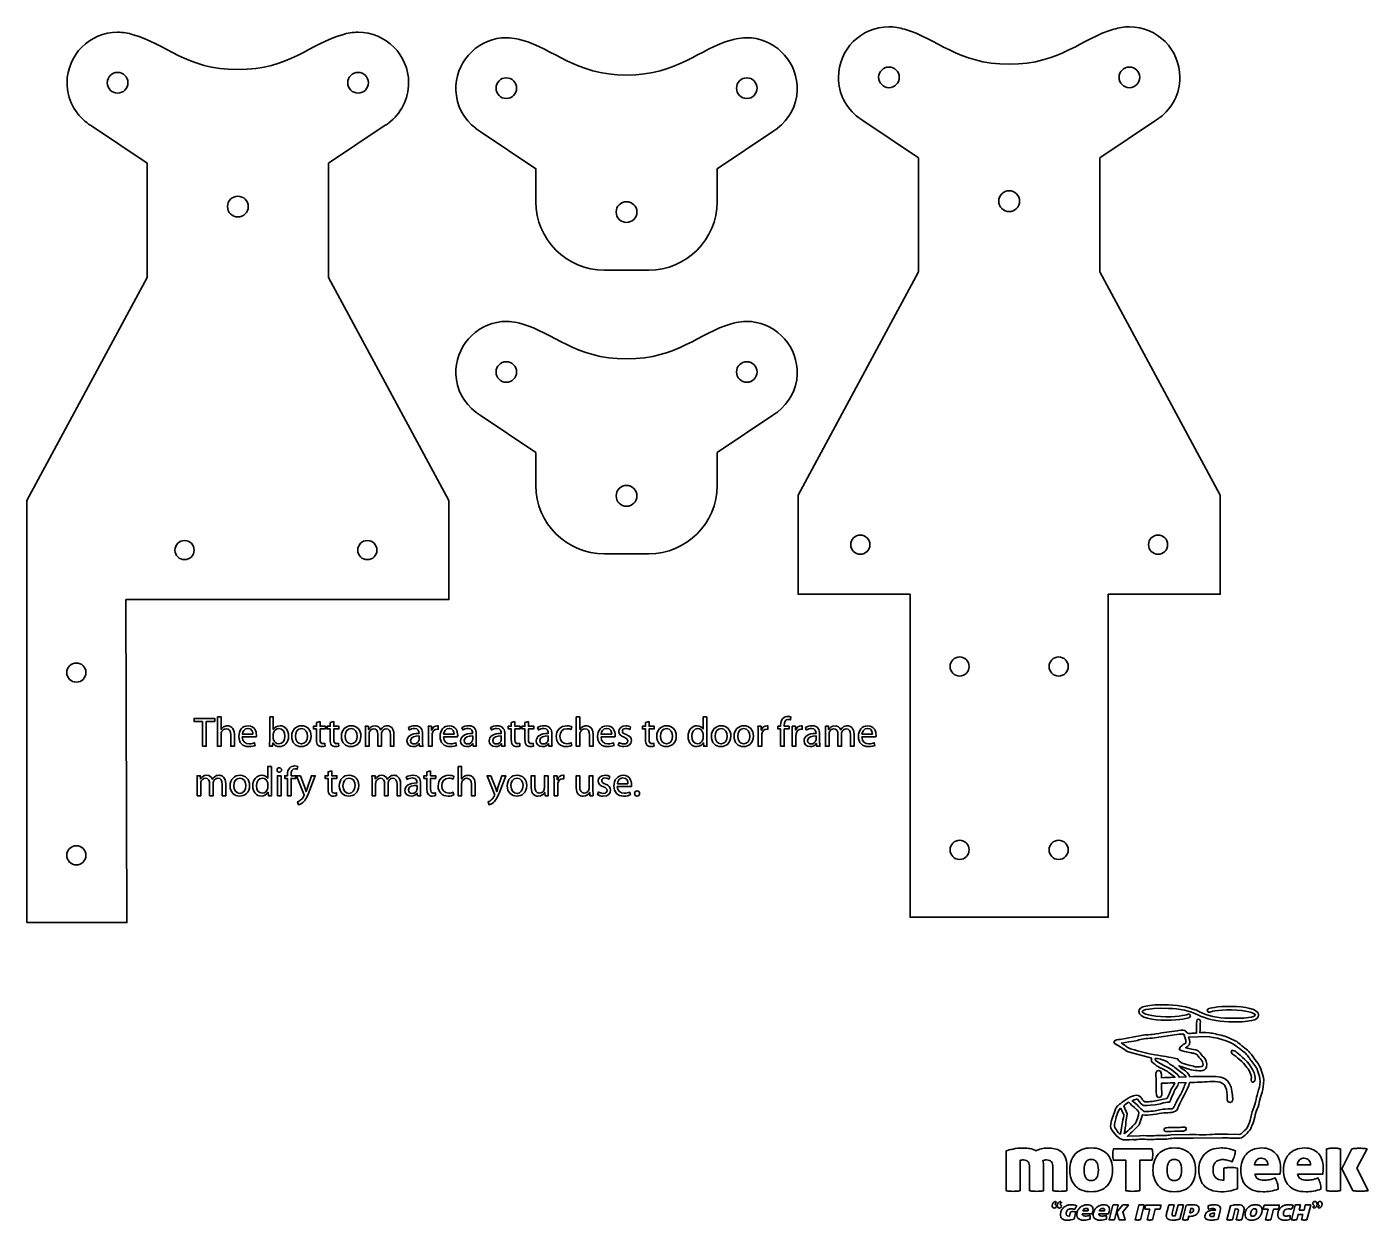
# Model space of a CAD drawing. Header units: inches. Extents: x 3 to 23.3, y -23.3 to -5.2.
import ezdxf

# ---------------------------------------------------------------- set-up
doc = ezdxf.new("R2010")
doc.units = ezdxf.units.IN
doc.header["$MEASUREMENT"] = 0
doc.layers.add('Layer 1', color=7, linetype='Continuous')

# ---------------------------------------------------------------- blocks, each defined once
blk = doc.blocks.new('block 2')
at = {"layer": 'Layer 1', "color": 178, "lineweight": 35, "true_color": 0x010101}
for points, knots in [([(7.532, -9.022), (7.532, -9.022), (7.532, -7.294), (7.532, -7.294), (7.532, -7.294), (8.377, -6.728), (8.377, -6.728), (8.396, -6.716), (8.415, -6.703), (8.434, -6.689), (8.434, -6.689), (8.444, -6.682), (8.444, -6.682), (8.444, -6.682), (8.444, -6.682), (8.444, -6.682), (8.627, -6.542), (8.746, -6.322), (8.746, -6.074), (8.746, -5.653), (8.402, -5.309), (7.981, -5.309), (7.899, -5.309), (7.82, -5.323), (7.746, -5.347), (7.257, -5.478), (6.947, -5.875), (6.16, -5.875), (5.373, -5.875), (5.063, -5.478), (4.574, -5.347), (4.5, -5.323), (4.421, -5.309), (4.339, -5.309), (3.918, -5.309), (3.574, -5.653), (3.574, -6.074), (3.574, -6.322), (3.693, -6.542), (3.876, -6.682), (3.876, -6.682), (3.876, -6.682), (3.876, -6.682), (3.876, -6.682), (3.887, -6.689), (3.887, -6.689), (3.905, -6.703), (3.924, -6.716), (3.943, -6.728), (3.943, -6.728), (4.788, -7.294), (4.788, -7.294), (4.788, -7.294), (4.788, -9.022), (4.788, -9.022), (4.788, -9.022), (2.965, -12.401), (2.965, -12.401), (2.965, -12.401), (2.965, -14.401), (2.965, -14.401), (2.965, -14.401), (2.965, -18.792), (2.965, -18.792), (2.965, -18.792), (4.479, -18.792), (4.479, -18.792), (4.479, -18.792), (4.465, -13.901), (4.465, -13.901), (4.465, -13.901), (9.355, -13.901), (9.355, -13.901), (9.355, -13.901), (9.355, -12.401), (9.355, -12.401), (9.355, -12.401), (7.532, -9.022), (7.532, -9.022)], [0, 0, 0, 0, 1, 1, 1, 2, 2, 2, 3, 3, 3, 4, 4, 4, 5, 5, 5, 6, 6, 6, 7, 7, 7, 8, 8, 8, 9, 9, 9, 10, 10, 10, 11, 11, 11, 12, 12, 12, 13, 13, 13, 14, 14, 14, 15, 15, 15, 16, 16, 16, 17, 17, 17, 18, 18, 18, 19, 19, 19, 20, 20, 20, 21, 21, 21, 22, 22, 22, 23, 23, 23, 24, 24, 24, 25, 25, 25, 26, 26, 26, 26]), ([(4.496, -6.074), (4.496, -6.161), (4.426, -6.231), (4.339, -6.231), (4.253, -6.231), (4.183, -6.161), (4.183, -6.074), (4.183, -5.988), (4.253, -5.918), (4.339, -5.918), (4.426, -5.918), (4.496, -5.988), (4.496, -6.074)], [0, 0, 0, 0, 1, 1, 1, 2, 2, 2, 3, 3, 3, 4, 4, 4, 4]), ([(8.137, -6.074), (8.137, -6.161), (8.067, -6.231), (7.981, -6.231), (7.894, -6.231), (7.824, -6.161), (7.824, -6.074), (7.824, -5.988), (7.894, -5.918), (7.981, -5.918), (8.067, -5.918), (8.137, -5.988), (8.137, -6.074)], [0, 0, 0, 0, 1, 1, 1, 2, 2, 2, 3, 3, 3, 4, 4, 4, 4]), ([(6.318, -7.95), (6.318, -8.037), (6.247, -8.107), (6.16, -8.107), (6.073, -8.107), (6.003, -8.037), (6.003, -7.95), (6.003, -7.863), (6.073, -7.792), (6.16, -7.792), (6.247, -7.792), (6.318, -7.863), (6.318, -7.95)], [0, 0, 0, 0, 1, 1, 1, 2, 2, 2, 3, 3, 3, 4, 4, 4, 4]), ([(5.498, -13.151), (5.498, -13.231), (5.434, -13.296), (5.353, -13.296), (5.273, -13.296), (5.208, -13.231), (5.208, -13.151), (5.208, -13.071), (5.273, -13.006), (5.353, -13.006), (5.434, -13.006), (5.498, -13.071), (5.498, -13.151)], [0, 0, 0, 0, 1, 1, 1, 2, 2, 2, 3, 3, 3, 4, 4, 4, 4]), ([(8.266, -13.151), (8.266, -13.231), (8.201, -13.296), (8.121, -13.296), (8.04, -13.296), (7.976, -13.231), (7.976, -13.151), (7.976, -13.071), (8.04, -13.006), (8.121, -13.006), (8.201, -13.006), (8.266, -13.071), (8.266, -13.151)], [0, 0, 0, 0, 1, 1, 1, 2, 2, 2, 3, 3, 3, 4, 4, 4, 4]), ([(3.715, -15.151), (3.635, -15.151), (3.57, -15.086), (3.57, -15.006), (3.57, -14.926), (3.635, -14.861), (3.715, -14.861), (3.795, -14.861), (3.86, -14.926), (3.86, -15.006), (3.86, -15.086), (3.795, -15.151), (3.715, -15.151)], [0, 0, 0, 0, 1, 1, 1, 2, 2, 2, 3, 3, 3, 4, 4, 4, 4]), ([(3.715, -17.918), (3.635, -17.918), (3.57, -17.853), (3.57, -17.773), (3.57, -17.693), (3.635, -17.628), (3.715, -17.628), (3.795, -17.628), (3.86, -17.693), (3.86, -17.773), (3.86, -17.853), (3.795, -17.918), (3.715, -17.918)], [0, 0, 0, 0, 1, 1, 1, 2, 2, 2, 3, 3, 3, 4, 4, 4, 4])]:
    blk.add_open_spline(points, degree=3, knots=knots, dxfattribs=at)
blk = doc.blocks.new('block 3')
at = {"layer": 'Layer 1', "color": 178, "lineweight": 35, "true_color": 0x010101}
for points in [[(15.73, -13.069), (15.73, -13.149), (15.665, -13.214), (15.585, -13.214), (15.505, -13.214), (15.44, -13.149), (15.44, -13.069), (15.44, -12.989), (15.505, -12.924), (15.585, -12.924), (15.665, -12.924), (15.73, -12.989), (15.73, -13.069)], [(20.239, -13.069), (20.239, -13.149), (20.174, -13.214), (20.094, -13.214), (20.014, -13.214), (19.949, -13.149), (19.949, -13.069), (19.949, -12.989), (20.014, -12.924), (20.094, -12.924), (20.174, -12.924), (20.239, -12.989), (20.239, -13.069)]]:
    blk.add_open_spline(points, degree=3, knots=[0, 0, 0, 0, 1, 1, 1, 2, 2, 2, 3, 3, 3, 4, 4, 4, 4], dxfattribs=at)
blk = doc.blocks.new('block 4')
at = {"layer": 'Layer 1', "color": 178, "lineweight": 35, "true_color": 0x010101}
for points, knots in [([(13.418, -12.172), (13.418, -12.172), (13.418, -11.674), (13.418, -11.674), (13.418, -11.674), (14.262, -11.107), (14.262, -11.107), (14.282, -11.095), (14.301, -11.083), (14.319, -11.069), (14.319, -11.069), (14.329, -11.062), (14.329, -11.062), (14.329, -11.062), (14.329, -11.062), (14.329, -11.062), (14.504, -10.928), (14.621, -10.721), (14.63, -10.486), (14.647, -10.087), (14.334, -9.729), (13.937, -9.692), (13.829, -9.682), (13.726, -9.696), (13.631, -9.726), (13.142, -9.857), (12.833, -10.255), (12.045, -10.255), (11.258, -10.255), (10.949, -9.857), (10.459, -9.726), (10.364, -9.696), (10.261, -9.682), (10.154, -9.692), (9.757, -9.729), (9.444, -10.087), (9.46, -10.486), (9.47, -10.72), (9.586, -10.928), (9.762, -11.062), (9.762, -11.062), (9.761, -11.062), (9.761, -11.062), (9.761, -11.062), (9.772, -11.069), (9.772, -11.069), (9.79, -11.083), (9.809, -11.095), (9.829, -11.107), (9.829, -11.107), (10.673, -11.674), (10.673, -11.674), (10.673, -11.674), (10.673, -12.172), (10.673, -12.172), (10.673, -12.745), (11.137, -13.209), (11.71, -13.209), (11.71, -13.209), (12.381, -13.209), (12.381, -13.209), (12.953, -13.209), (13.418, -12.745), (13.418, -12.172)], [0, 0, 0, 0, 1, 1, 1, 2, 2, 2, 3, 3, 3, 4, 4, 4, 5, 5, 5, 6, 6, 6, 7, 7, 7, 8, 8, 8, 9, 9, 9, 10, 10, 10, 11, 11, 11, 12, 12, 12, 13, 13, 13, 14, 14, 14, 15, 15, 15, 16, 16, 16, 17, 17, 17, 18, 18, 18, 19, 19, 19, 20, 20, 20, 21, 21, 21, 21]), ([(10.381, -10.454), (10.381, -10.54), (10.311, -10.61), (10.225, -10.61), (10.139, -10.61), (10.069, -10.54), (10.069, -10.454), (10.069, -10.368), (10.139, -10.298), (10.225, -10.298), (10.311, -10.298), (10.381, -10.368), (10.381, -10.454)], [0, 0, 0, 0, 1, 1, 1, 2, 2, 2, 3, 3, 3, 4, 4, 4, 4]), ([(14.022, -10.454), (14.022, -10.54), (13.952, -10.61), (13.866, -10.61), (13.78, -10.61), (13.71, -10.54), (13.71, -10.454), (13.71, -10.368), (13.78, -10.298), (13.866, -10.298), (13.952, -10.298), (14.022, -10.368), (14.022, -10.454)], [0, 0, 0, 0, 1, 1, 1, 2, 2, 2, 3, 3, 3, 4, 4, 4, 4]), ([(12.203, -12.33), (12.203, -12.417), (12.132, -12.487), (12.045, -12.487), (11.958, -12.487), (11.888, -12.417), (11.888, -12.33), (11.888, -12.243), (11.958, -12.172), (12.045, -12.172), (12.132, -12.172), (12.203, -12.243), (12.203, -12.33)], [0, 0, 0, 0, 1, 1, 1, 2, 2, 2, 3, 3, 3, 4, 4, 4, 4])]:
    blk.add_open_spline(points, degree=3, knots=knots, dxfattribs=at)
blk = doc.blocks.new('block 5')
at = {"layer": 'Layer 1', "color": 178, "lineweight": 35, "true_color": 0x010101}
for points, knots in [([(13.418, -7.875), (13.418, -7.875), (13.418, -7.377), (13.418, -7.377), (13.418, -7.377), (14.262, -6.81), (14.262, -6.81), (14.282, -6.798), (14.301, -6.785), (14.319, -6.772), (14.319, -6.772), (14.329, -6.765), (14.329, -6.765), (14.329, -6.765), (14.329, -6.764), (14.329, -6.764), (14.504, -6.63), (14.621, -6.423), (14.63, -6.188), (14.647, -5.79), (14.334, -5.432), (13.937, -5.395), (13.829, -5.385), (13.726, -5.398), (13.631, -5.429), (13.142, -5.56), (12.833, -5.957), (12.045, -5.957), (11.258, -5.957), (10.949, -5.56), (10.459, -5.429), (10.364, -5.398), (10.261, -5.385), (10.154, -5.395), (9.757, -5.432), (9.444, -5.789), (9.46, -6.188), (9.47, -6.423), (9.586, -6.63), (9.762, -6.764), (9.762, -6.764), (9.761, -6.765), (9.761, -6.765), (9.761, -6.765), (9.772, -6.772), (9.772, -6.772), (9.79, -6.785), (9.809, -6.798), (9.829, -6.81), (9.829, -6.81), (10.673, -7.377), (10.673, -7.377), (10.673, -7.377), (10.673, -7.875), (10.673, -7.875), (10.673, -8.447), (11.137, -8.912), (11.71, -8.912), (11.71, -8.912), (12.381, -8.912), (12.381, -8.912), (12.953, -8.912), (13.418, -8.447), (13.418, -7.875)], [0, 0, 0, 0, 1, 1, 1, 2, 2, 2, 3, 3, 3, 4, 4, 4, 5, 5, 5, 6, 6, 6, 7, 7, 7, 8, 8, 8, 9, 9, 9, 10, 10, 10, 11, 11, 11, 12, 12, 12, 13, 13, 13, 14, 14, 14, 15, 15, 15, 16, 16, 16, 17, 17, 17, 18, 18, 18, 19, 19, 19, 20, 20, 20, 21, 21, 21, 21]), ([(10.381, -6.157), (10.381, -6.243), (10.311, -6.313), (10.225, -6.313), (10.139, -6.313), (10.069, -6.243), (10.069, -6.157), (10.069, -6.07), (10.139, -6), (10.225, -6), (10.311, -6), (10.381, -6.07), (10.381, -6.157)], [0, 0, 0, 0, 1, 1, 1, 2, 2, 2, 3, 3, 3, 4, 4, 4, 4]), ([(14.022, -6.157), (14.022, -6.243), (13.952, -6.313), (13.866, -6.313), (13.78, -6.313), (13.71, -6.243), (13.71, -6.157), (13.71, -6.07), (13.78, -6), (13.866, -6), (13.952, -6), (14.022, -6.07), (14.022, -6.157)], [0, 0, 0, 0, 1, 1, 1, 2, 2, 2, 3, 3, 3, 4, 4, 4, 4]), ([(12.203, -8.032), (12.203, -8.119), (12.132, -8.19), (12.045, -8.19), (11.958, -8.19), (11.888, -8.119), (11.888, -8.032), (11.888, -7.945), (11.958, -7.875), (12.045, -7.875), (12.132, -7.875), (12.203, -7.945), (12.203, -8.032)], [0, 0, 0, 0, 1, 1, 1, 2, 2, 2, 3, 3, 3, 4, 4, 4, 4])]:
    blk.add_open_spline(points, degree=3, knots=knots, dxfattribs=at)
blk = doc.blocks.new('block 6')
at = {"layer": 'Layer 1', "color": 179, "lineweight": 35, "true_color": 0x231f20}
for points in [[(5.626, -15.746), (5.498, -15.746), (5.498, -15.7), (5.809, -15.7), (5.809, -15.746), (5.681, -15.746), (5.681, -16.121), (5.626, -16.121), (5.626, -15.746)], [(6.76, -16.87), (6.76, -16.568), (6.815, -16.568), (6.815, -16.87), (6.76, -16.87)]]:
    blk.add_lwpolyline(points, dxfattribs=at)
for points, knots in [([(5.85, -15.677), (5.85, -15.677), (5.905, -15.677), (5.905, -15.677), (5.905, -15.677), (5.905, -15.866), (5.905, -15.866), (5.905, -15.866), (5.906, -15.866), (5.906, -15.866), (5.915, -15.851), (5.929, -15.837), (5.945, -15.827), (5.962, -15.818), (5.981, -15.812), (6.002, -15.812), (6.042, -15.812), (6.107, -15.837), (6.107, -15.941), (6.107, -15.941), (6.107, -16.121), (6.107, -16.121), (6.107, -16.121), (6.052, -16.121), (6.052, -16.121), (6.052, -16.121), (6.052, -15.947), (6.052, -15.947), (6.052, -15.898), (6.034, -15.858), (5.982, -15.858), (5.947, -15.858), (5.919, -15.883), (5.909, -15.912), (5.906, -15.92), (5.905, -15.928), (5.905, -15.938), (5.905, -15.938), (5.905, -16.121), (5.905, -16.121), (5.905, -16.121), (5.85, -16.121), (5.85, -16.121), (5.85, -16.121), (5.85, -15.677), (5.85, -15.677)], [0, 0, 0, 0, 1, 1, 1, 2, 2, 2, 3, 3, 3, 4, 4, 4, 5, 5, 5, 6, 6, 6, 7, 7, 7, 8, 8, 8, 9, 9, 9, 10, 10, 10, 11, 11, 11, 12, 12, 12, 13, 13, 13, 14, 14, 14, 15, 15, 15, 15]), ([(6.227, -15.979), (6.228, -16.054), (6.275, -16.084), (6.331, -16.084), (6.37, -16.084), (6.394, -16.078), (6.414, -16.069), (6.414, -16.069), (6.424, -16.108), (6.424, -16.108), (6.405, -16.117), (6.371, -16.127), (6.323, -16.127), (6.23, -16.127), (6.175, -16.066), (6.175, -15.974), (6.175, -15.883), (6.228, -15.812), (6.316, -15.812), (6.416, -15.812), (6.441, -15.898), (6.441, -15.954), (6.441, -15.965), (6.441, -15.973), (6.439, -15.979), (6.439, -15.979), (6.227, -15.979), (6.227, -15.979)], [0, 0, 0, 0, 1, 1, 1, 2, 2, 2, 3, 3, 3, 4, 4, 4, 5, 5, 5, 6, 6, 6, 7, 7, 7, 8, 8, 8, 9, 9, 9, 9]), ([(6.642, -15.677), (6.642, -15.677), (6.696, -15.677), (6.696, -15.677), (6.696, -15.677), (6.696, -15.867), (6.696, -15.867), (6.696, -15.867), (6.697, -15.867), (6.697, -15.867), (6.717, -15.833), (6.752, -15.812), (6.8, -15.812), (6.876, -15.812), (6.928, -15.875), (6.928, -15.966), (6.928, -16.074), (6.86, -16.127), (6.792, -16.127), (6.748, -16.127), (6.713, -16.111), (6.69, -16.071), (6.69, -16.071), (6.689, -16.071), (6.689, -16.071), (6.689, -16.071), (6.686, -16.121), (6.686, -16.121), (6.686, -16.121), (6.639, -16.121), (6.639, -16.121), (6.64, -16.1), (6.642, -16.069), (6.642, -16.043), (6.642, -16.043), (6.642, -15.677), (6.642, -15.677)], [0, 0, 0, 0, 1, 1, 1, 2, 2, 2, 3, 3, 3, 4, 4, 4, 5, 5, 5, 6, 6, 6, 7, 7, 7, 8, 8, 8, 9, 9, 9, 10, 10, 10, 11, 11, 11, 12, 12, 12, 12]), ([(7.27, -15.967), (7.27, -16.079), (7.192, -16.127), (7.12, -16.127), (7.039, -16.127), (6.975, -16.068), (6.975, -15.972), (6.975, -15.871), (7.042, -15.812), (7.125, -15.812), (7.212, -15.812), (7.27, -15.875), (7.27, -15.967)], [0, 0, 0, 0, 1, 1, 1, 2, 2, 2, 3, 3, 3, 4, 4, 4, 4]), ([(7.406, -15.746), (7.406, -15.746), (7.406, -15.818), (7.406, -15.818), (7.406, -15.818), (7.485, -15.818), (7.485, -15.818), (7.485, -15.818), (7.485, -15.86), (7.485, -15.86), (7.485, -15.86), (7.406, -15.86), (7.406, -15.86), (7.406, -15.86), (7.406, -16.023), (7.406, -16.023), (7.406, -16.061), (7.416, -16.082), (7.447, -16.082), (7.462, -16.082), (7.471, -16.081), (7.479, -16.078), (7.479, -16.078), (7.481, -16.12), (7.481, -16.12), (7.471, -16.124), (7.454, -16.127), (7.433, -16.127), (7.407, -16.127), (7.387, -16.119), (7.373, -16.104), (7.358, -16.087), (7.352, -16.061), (7.352, -16.025), (7.352, -16.025), (7.352, -15.86), (7.352, -15.86), (7.352, -15.86), (7.305, -15.86), (7.305, -15.86), (7.305, -15.86), (7.305, -15.818), (7.305, -15.818), (7.305, -15.818), (7.352, -15.818), (7.352, -15.818), (7.352, -15.818), (7.352, -15.762), (7.352, -15.762), (7.352, -15.762), (7.406, -15.746), (7.406, -15.746)], [0, 0, 0, 0, 1, 1, 1, 2, 2, 2, 3, 3, 3, 4, 4, 4, 5, 5, 5, 6, 6, 6, 7, 7, 7, 8, 8, 8, 9, 9, 9, 10, 10, 10, 11, 11, 11, 12, 12, 12, 13, 13, 13, 14, 14, 14, 15, 15, 15, 16, 16, 16, 17, 17, 17, 17]), ([(7.613, -15.746), (7.613, -15.746), (7.613, -15.818), (7.613, -15.818), (7.613, -15.818), (7.691, -15.818), (7.691, -15.818), (7.691, -15.818), (7.691, -15.86), (7.691, -15.86), (7.691, -15.86), (7.613, -15.86), (7.613, -15.86), (7.613, -15.86), (7.613, -16.023), (7.613, -16.023), (7.613, -16.061), (7.623, -16.082), (7.654, -16.082), (7.669, -16.082), (7.677, -16.081), (7.686, -16.078), (7.686, -16.078), (7.688, -16.12), (7.688, -16.12), (7.677, -16.124), (7.661, -16.127), (7.639, -16.127), (7.614, -16.127), (7.593, -16.119), (7.58, -16.104), (7.565, -16.087), (7.559, -16.061), (7.559, -16.025), (7.559, -16.025), (7.559, -15.86), (7.559, -15.86), (7.559, -15.86), (7.512, -15.86), (7.512, -15.86), (7.512, -15.86), (7.512, -15.818), (7.512, -15.818), (7.512, -15.818), (7.559, -15.818), (7.559, -15.818), (7.559, -15.818), (7.559, -15.762), (7.559, -15.762), (7.559, -15.762), (7.613, -15.746), (7.613, -15.746)], [0, 0, 0, 0, 1, 1, 1, 2, 2, 2, 3, 3, 3, 4, 4, 4, 5, 5, 5, 6, 6, 6, 7, 7, 7, 8, 8, 8, 9, 9, 9, 10, 10, 10, 11, 11, 11, 12, 12, 12, 13, 13, 13, 14, 14, 14, 15, 15, 15, 16, 16, 16, 17, 17, 17, 17]), ([(8.023, -15.967), (8.023, -16.079), (7.945, -16.127), (7.872, -16.127), (7.791, -16.127), (7.727, -16.068), (7.727, -15.972), (7.727, -15.871), (7.794, -15.812), (7.877, -15.812), (7.964, -15.812), (8.023, -15.875), (8.023, -15.967)], [0, 0, 0, 0, 1, 1, 1, 2, 2, 2, 3, 3, 3, 4, 4, 4, 4]), ([(8.092, -15.9), (8.092, -15.868), (8.091, -15.843), (8.09, -15.818), (8.09, -15.818), (8.138, -15.818), (8.138, -15.818), (8.138, -15.818), (8.14, -15.868), (8.14, -15.868), (8.14, -15.868), (8.142, -15.868), (8.142, -15.868), (8.159, -15.839), (8.187, -15.812), (8.238, -15.812), (8.278, -15.812), (8.309, -15.837), (8.322, -15.873), (8.322, -15.873), (8.324, -15.873), (8.324, -15.873), (8.333, -15.855), (8.346, -15.843), (8.358, -15.833), (8.376, -15.82), (8.395, -15.812), (8.424, -15.812), (8.465, -15.812), (8.524, -15.838), (8.524, -15.943), (8.524, -15.943), (8.524, -16.121), (8.524, -16.121), (8.524, -16.121), (8.47, -16.121), (8.47, -16.121), (8.47, -16.121), (8.47, -15.95), (8.47, -15.95), (8.47, -15.891), (8.449, -15.857), (8.405, -15.857), (8.373, -15.857), (8.349, -15.88), (8.339, -15.906), (8.337, -15.915), (8.335, -15.924), (8.335, -15.934), (8.335, -15.934), (8.335, -16.121), (8.335, -16.121), (8.335, -16.121), (8.281, -16.121), (8.281, -16.121), (8.281, -16.121), (8.281, -15.94), (8.281, -15.94), (8.281, -15.891), (8.26, -15.857), (8.218, -15.857), (8.184, -15.857), (8.159, -15.885), (8.15, -15.912), (8.147, -15.92), (8.146, -15.93), (8.146, -15.939), (8.146, -15.939), (8.146, -16.121), (8.146, -16.121), (8.146, -16.121), (8.092, -16.121), (8.092, -16.121), (8.092, -16.121), (8.092, -15.9), (8.092, -15.9)], [0, 0, 0, 0, 1, 1, 1, 2, 2, 2, 3, 3, 3, 4, 4, 4, 5, 5, 5, 6, 6, 6, 7, 7, 7, 8, 8, 8, 9, 9, 9, 10, 10, 10, 11, 11, 11, 12, 12, 12, 13, 13, 13, 14, 14, 14, 15, 15, 15, 16, 16, 16, 17, 17, 17, 18, 18, 18, 19, 19, 19, 20, 20, 20, 21, 21, 21, 22, 22, 22, 23, 23, 23, 24, 24, 24, 25, 25, 25, 25]), ([(8.957, -16.048), (8.957, -16.074), (8.959, -16.1), (8.962, -16.121), (8.962, -16.121), (8.912, -16.121), (8.912, -16.121), (8.912, -16.121), (8.908, -16.082), (8.908, -16.082), (8.908, -16.082), (8.906, -16.082), (8.906, -16.082), (8.889, -16.106), (8.857, -16.127), (8.814, -16.127), (8.753, -16.127), (8.721, -16.084), (8.721, -16.041), (8.721, -15.968), (8.786, -15.928), (8.903, -15.928), (8.903, -15.928), (8.903, -15.922), (8.903, -15.922), (8.903, -15.898), (8.896, -15.852), (8.834, -15.853), (8.806, -15.853), (8.776, -15.861), (8.755, -15.875), (8.755, -15.875), (8.743, -15.838), (8.743, -15.838), (8.768, -15.823), (8.804, -15.812), (8.843, -15.812), (8.935, -15.812), (8.957, -15.875), (8.957, -15.935), (8.957, -15.935), (8.957, -16.048), (8.957, -16.048)], [0, 0, 0, 0, 1, 1, 1, 2, 2, 2, 3, 3, 3, 4, 4, 4, 5, 5, 5, 6, 6, 6, 7, 7, 7, 8, 8, 8, 9, 9, 9, 10, 10, 10, 11, 11, 11, 12, 12, 12, 13, 13, 13, 14, 14, 14, 14]), ([(9.046, -15.913), (9.046, -15.877), (9.045, -15.846), (9.044, -15.818), (9.044, -15.818), (9.092, -15.818), (9.092, -15.818), (9.092, -15.818), (9.094, -15.878), (9.094, -15.878), (9.094, -15.878), (9.096, -15.878), (9.096, -15.878), (9.11, -15.838), (9.143, -15.812), (9.18, -15.812), (9.186, -15.812), (9.19, -15.813), (9.195, -15.813), (9.195, -15.813), (9.195, -15.865), (9.195, -15.865), (9.19, -15.864), (9.184, -15.864), (9.177, -15.864), (9.138, -15.864), (9.11, -15.893), (9.103, -15.934), (9.102, -15.941), (9.101, -15.951), (9.101, -15.959), (9.101, -15.959), (9.101, -16.121), (9.101, -16.121), (9.101, -16.121), (9.046, -16.121), (9.046, -16.121), (9.046, -16.121), (9.046, -15.913), (9.046, -15.913)], [0, 0, 0, 0, 1, 1, 1, 2, 2, 2, 3, 3, 3, 4, 4, 4, 5, 5, 5, 6, 6, 6, 7, 7, 7, 8, 8, 8, 9, 9, 9, 10, 10, 10, 11, 11, 11, 12, 12, 12, 13, 13, 13, 13]), ([(9.275, -15.979), (9.276, -16.054), (9.323, -16.084), (9.378, -16.084), (9.418, -16.084), (9.442, -16.078), (9.462, -16.069), (9.462, -16.069), (9.472, -16.108), (9.472, -16.108), (9.453, -16.117), (9.419, -16.127), (9.371, -16.127), (9.278, -16.127), (9.222, -16.066), (9.222, -15.974), (9.222, -15.883), (9.276, -15.812), (9.364, -15.812), (9.463, -15.812), (9.489, -15.898), (9.489, -15.954), (9.489, -15.965), (9.488, -15.973), (9.487, -15.979), (9.487, -15.979), (9.275, -15.979), (9.275, -15.979)], [0, 0, 0, 0, 1, 1, 1, 2, 2, 2, 3, 3, 3, 4, 4, 4, 5, 5, 5, 6, 6, 6, 7, 7, 7, 8, 8, 8, 9, 9, 9, 9]), ([(9.769, -16.048), (9.769, -16.074), (9.77, -16.1), (9.773, -16.121), (9.773, -16.121), (9.724, -16.121), (9.724, -16.121), (9.724, -16.121), (9.72, -16.082), (9.72, -16.082), (9.72, -16.082), (9.718, -16.082), (9.718, -16.082), (9.701, -16.106), (9.669, -16.127), (9.625, -16.127), (9.564, -16.127), (9.533, -16.084), (9.533, -16.041), (9.533, -15.968), (9.598, -15.928), (9.715, -15.928), (9.715, -15.928), (9.715, -15.922), (9.715, -15.922), (9.715, -15.898), (9.708, -15.852), (9.646, -15.853), (9.617, -15.853), (9.588, -15.861), (9.567, -15.875), (9.567, -15.875), (9.554, -15.838), (9.554, -15.838), (9.579, -15.823), (9.616, -15.812), (9.654, -15.812), (9.747, -15.812), (9.769, -15.875), (9.769, -15.935), (9.769, -15.935), (9.769, -16.048), (9.769, -16.048)], [0, 0, 0, 0, 1, 1, 1, 2, 2, 2, 3, 3, 3, 4, 4, 4, 5, 5, 5, 6, 6, 6, 7, 7, 7, 8, 8, 8, 9, 9, 9, 10, 10, 10, 11, 11, 11, 12, 12, 12, 13, 13, 13, 14, 14, 14, 14]), ([(10.202, -16.048), (10.202, -16.074), (10.204, -16.1), (10.207, -16.121), (10.207, -16.121), (10.157, -16.121), (10.157, -16.121), (10.157, -16.121), (10.153, -16.082), (10.153, -16.082), (10.153, -16.082), (10.151, -16.082), (10.151, -16.082), (10.134, -16.106), (10.102, -16.127), (10.059, -16.127), (9.998, -16.127), (9.966, -16.084), (9.966, -16.041), (9.966, -15.968), (10.031, -15.928), (10.148, -15.928), (10.148, -15.928), (10.148, -15.922), (10.148, -15.922), (10.148, -15.898), (10.141, -15.852), (10.079, -15.853), (10.051, -15.853), (10.021, -15.861), (10, -15.875), (10, -15.875), (9.988, -15.838), (9.988, -15.838), (10.013, -15.823), (10.049, -15.812), (10.088, -15.812), (10.18, -15.812), (10.202, -15.875), (10.202, -15.935), (10.202, -15.935), (10.202, -16.048), (10.202, -16.048)], [0, 0, 0, 0, 1, 1, 1, 2, 2, 2, 3, 3, 3, 4, 4, 4, 5, 5, 5, 6, 6, 6, 7, 7, 7, 8, 8, 8, 9, 9, 9, 10, 10, 10, 11, 11, 11, 12, 12, 12, 13, 13, 13, 14, 14, 14, 14]), ([(10.355, -15.746), (10.355, -15.746), (10.355, -15.818), (10.355, -15.818), (10.355, -15.818), (10.433, -15.818), (10.433, -15.818), (10.433, -15.818), (10.433, -15.86), (10.433, -15.86), (10.433, -15.86), (10.355, -15.86), (10.355, -15.86), (10.355, -15.86), (10.355, -16.023), (10.355, -16.023), (10.355, -16.061), (10.365, -16.082), (10.396, -16.082), (10.411, -16.082), (10.42, -16.081), (10.428, -16.078), (10.428, -16.078), (10.43, -16.12), (10.43, -16.12), (10.42, -16.124), (10.403, -16.127), (10.382, -16.127), (10.356, -16.127), (10.335, -16.119), (10.322, -16.104), (10.307, -16.087), (10.301, -16.061), (10.301, -16.025), (10.301, -16.025), (10.301, -15.86), (10.301, -15.86), (10.301, -15.86), (10.254, -15.86), (10.254, -15.86), (10.254, -15.86), (10.254, -15.818), (10.254, -15.818), (10.254, -15.818), (10.301, -15.818), (10.301, -15.818), (10.301, -15.818), (10.301, -15.762), (10.301, -15.762), (10.301, -15.762), (10.355, -15.746), (10.355, -15.746)], [0, 0, 0, 0, 1, 1, 1, 2, 2, 2, 3, 3, 3, 4, 4, 4, 5, 5, 5, 6, 6, 6, 7, 7, 7, 8, 8, 8, 9, 9, 9, 10, 10, 10, 11, 11, 11, 12, 12, 12, 13, 13, 13, 14, 14, 14, 15, 15, 15, 16, 16, 16, 17, 17, 17, 17]), ([(10.561, -15.746), (10.561, -15.746), (10.561, -15.818), (10.561, -15.818), (10.561, -15.818), (10.64, -15.818), (10.64, -15.818), (10.64, -15.818), (10.64, -15.86), (10.64, -15.86), (10.64, -15.86), (10.561, -15.86), (10.561, -15.86), (10.561, -15.86), (10.561, -16.023), (10.561, -16.023), (10.561, -16.061), (10.572, -16.082), (10.603, -16.082), (10.618, -16.082), (10.626, -16.081), (10.634, -16.078), (10.634, -16.078), (10.637, -16.12), (10.637, -16.12), (10.626, -16.124), (10.609, -16.127), (10.588, -16.127), (10.563, -16.127), (10.542, -16.119), (10.529, -16.104), (10.514, -16.087), (10.508, -16.061), (10.508, -16.025), (10.508, -16.025), (10.508, -15.86), (10.508, -15.86), (10.508, -15.86), (10.461, -15.86), (10.461, -15.86), (10.461, -15.86), (10.461, -15.818), (10.461, -15.818), (10.461, -15.818), (10.508, -15.818), (10.508, -15.818), (10.508, -15.818), (10.508, -15.762), (10.508, -15.762), (10.508, -15.762), (10.561, -15.746), (10.561, -15.746)], [0, 0, 0, 0, 1, 1, 1, 2, 2, 2, 3, 3, 3, 4, 4, 4, 5, 5, 5, 6, 6, 6, 7, 7, 7, 8, 8, 8, 9, 9, 9, 10, 10, 10, 11, 11, 11, 12, 12, 12, 13, 13, 13, 14, 14, 14, 15, 15, 15, 16, 16, 16, 17, 17, 17, 17]), ([(10.914, -16.048), (10.914, -16.074), (10.915, -16.1), (10.919, -16.121), (10.919, -16.121), (10.869, -16.121), (10.869, -16.121), (10.869, -16.121), (10.865, -16.082), (10.865, -16.082), (10.865, -16.082), (10.863, -16.082), (10.863, -16.082), (10.846, -16.106), (10.814, -16.127), (10.771, -16.127), (10.709, -16.127), (10.678, -16.084), (10.678, -16.041), (10.678, -15.968), (10.743, -15.928), (10.86, -15.928), (10.86, -15.928), (10.86, -15.922), (10.86, -15.922), (10.86, -15.898), (10.853, -15.852), (10.791, -15.853), (10.762, -15.853), (10.733, -15.861), (10.712, -15.875), (10.712, -15.875), (10.699, -15.838), (10.699, -15.838), (10.724, -15.823), (10.761, -15.812), (10.799, -15.812), (10.892, -15.812), (10.914, -15.875), (10.914, -15.935), (10.914, -15.935), (10.914, -16.048), (10.914, -16.048)], [0, 0, 0, 0, 1, 1, 1, 2, 2, 2, 3, 3, 3, 4, 4, 4, 5, 5, 5, 6, 6, 6, 7, 7, 7, 8, 8, 8, 9, 9, 9, 10, 10, 10, 11, 11, 11, 12, 12, 12, 13, 13, 13, 14, 14, 14, 14]), ([(11.218, -16.11), (11.204, -16.117), (11.172, -16.127), (11.131, -16.127), (11.04, -16.127), (10.981, -16.066), (10.981, -15.973), (10.981, -15.88), (11.045, -15.812), (11.143, -15.812), (11.176, -15.812), (11.205, -15.82), (11.219, -15.828), (11.219, -15.828), (11.207, -15.87), (11.207, -15.87), (11.194, -15.863), (11.173, -15.856), (11.143, -15.856), (11.074, -15.856), (11.037, -15.908), (11.037, -15.97), (11.037, -16.04), (11.082, -16.083), (11.141, -16.083), (11.173, -16.083), (11.193, -16.076), (11.209, -16.069), (11.209, -16.069), (11.218, -16.11), (11.218, -16.11)], [0, 0, 0, 0, 1, 1, 1, 2, 2, 2, 3, 3, 3, 4, 4, 4, 5, 5, 5, 6, 6, 6, 7, 7, 7, 8, 8, 8, 9, 9, 9, 10, 10, 10, 10]), ([(11.283, -15.677), (11.283, -15.677), (11.337, -15.677), (11.337, -15.677), (11.337, -15.677), (11.337, -15.866), (11.337, -15.866), (11.337, -15.866), (11.339, -15.866), (11.339, -15.866), (11.347, -15.851), (11.361, -15.837), (11.378, -15.827), (11.394, -15.818), (11.414, -15.812), (11.434, -15.812), (11.475, -15.812), (11.54, -15.837), (11.54, -15.941), (11.54, -15.941), (11.54, -16.121), (11.54, -16.121), (11.54, -16.121), (11.485, -16.121), (11.485, -16.121), (11.485, -16.121), (11.485, -15.947), (11.485, -15.947), (11.485, -15.898), (11.467, -15.858), (11.415, -15.858), (11.379, -15.858), (11.352, -15.883), (11.341, -15.912), (11.338, -15.92), (11.337, -15.928), (11.337, -15.938), (11.337, -15.938), (11.337, -16.121), (11.337, -16.121), (11.337, -16.121), (11.283, -16.121), (11.283, -16.121), (11.283, -16.121), (11.283, -15.677), (11.283, -15.677)], [0, 0, 0, 0, 1, 1, 1, 2, 2, 2, 3, 3, 3, 4, 4, 4, 5, 5, 5, 6, 6, 6, 7, 7, 7, 8, 8, 8, 9, 9, 9, 10, 10, 10, 11, 11, 11, 12, 12, 12, 13, 13, 13, 14, 14, 14, 15, 15, 15, 15]), ([(11.66, -15.979), (11.661, -16.054), (11.708, -16.084), (11.763, -16.084), (11.803, -16.084), (11.827, -16.078), (11.847, -16.069), (11.847, -16.069), (11.857, -16.108), (11.857, -16.108), (11.838, -16.117), (11.804, -16.127), (11.756, -16.127), (11.663, -16.127), (11.607, -16.066), (11.607, -15.974), (11.607, -15.883), (11.661, -15.812), (11.749, -15.812), (11.848, -15.812), (11.874, -15.898), (11.874, -15.954), (11.874, -15.965), (11.873, -15.973), (11.872, -15.979), (11.872, -15.979), (11.66, -15.979), (11.66, -15.979)], [0, 0, 0, 0, 1, 1, 1, 2, 2, 2, 3, 3, 3, 4, 4, 4, 5, 5, 5, 6, 6, 6, 7, 7, 7, 8, 8, 8, 9, 9, 9, 9]), ([(11.934, -16.065), (11.951, -16.075), (11.98, -16.086), (12.007, -16.086), (12.047, -16.086), (12.065, -16.067), (12.065, -16.041), (12.065, -16.015), (12.05, -16.001), (12.01, -15.986), (11.955, -15.966), (11.929, -15.937), (11.929, -15.901), (11.929, -15.852), (11.969, -15.812), (12.034, -15.812), (12.064, -15.812), (12.091, -15.82), (12.107, -15.831), (12.107, -15.831), (12.094, -15.871), (12.094, -15.871), (12.082, -15.863), (12.061, -15.853), (12.032, -15.853), (12, -15.853), (11.982, -15.871), (11.982, -15.894), (11.982, -15.919), (12, -15.93), (12.039, -15.946), (12.091, -15.965), (12.119, -15.991), (12.119, -16.036), (12.119, -16.09), (12.077, -16.127), (12.006, -16.127), (11.973, -16.127), (11.943, -16.119), (11.921, -16.106), (11.921, -16.106), (11.934, -16.065), (11.934, -16.065)], [0, 0, 0, 0, 1, 1, 1, 2, 2, 2, 3, 3, 3, 4, 4, 4, 5, 5, 5, 6, 6, 6, 7, 7, 7, 8, 8, 8, 9, 9, 9, 10, 10, 10, 11, 11, 11, 12, 12, 12, 13, 13, 13, 14, 14, 14, 14]), ([(12.388, -15.746), (12.388, -15.746), (12.388, -15.818), (12.388, -15.818), (12.388, -15.818), (12.466, -15.818), (12.466, -15.818), (12.466, -15.818), (12.466, -15.86), (12.466, -15.86), (12.466, -15.86), (12.388, -15.86), (12.388, -15.86), (12.388, -15.86), (12.388, -16.023), (12.388, -16.023), (12.388, -16.061), (12.398, -16.082), (12.429, -16.082), (12.444, -16.082), (12.453, -16.081), (12.461, -16.078), (12.461, -16.078), (12.463, -16.12), (12.463, -16.12), (12.453, -16.124), (12.436, -16.127), (12.415, -16.127), (12.389, -16.127), (12.368, -16.119), (12.355, -16.104), (12.34, -16.087), (12.334, -16.061), (12.334, -16.025), (12.334, -16.025), (12.334, -15.86), (12.334, -15.86), (12.334, -15.86), (12.287, -15.86), (12.287, -15.86), (12.287, -15.86), (12.287, -15.818), (12.287, -15.818), (12.287, -15.818), (12.334, -15.818), (12.334, -15.818), (12.334, -15.818), (12.334, -15.762), (12.334, -15.762), (12.334, -15.762), (12.388, -15.746), (12.388, -15.746)], [0, 0, 0, 0, 1, 1, 1, 2, 2, 2, 3, 3, 3, 4, 4, 4, 5, 5, 5, 6, 6, 6, 7, 7, 7, 8, 8, 8, 9, 9, 9, 10, 10, 10, 11, 11, 11, 12, 12, 12, 13, 13, 13, 14, 14, 14, 15, 15, 15, 16, 16, 16, 17, 17, 17, 17]), ([(12.798, -15.967), (12.798, -16.079), (12.72, -16.127), (12.647, -16.127), (12.566, -16.127), (12.503, -16.068), (12.503, -15.972), (12.503, -15.871), (12.569, -15.812), (12.652, -15.812), (12.739, -15.812), (12.798, -15.875), (12.798, -15.967)], [0, 0, 0, 0, 1, 1, 1, 2, 2, 2, 3, 3, 3, 4, 4, 4, 4]), ([(13.26, -15.677), (13.26, -15.677), (13.26, -16.043), (13.26, -16.043), (13.26, -16.069), (13.261, -16.1), (13.262, -16.121), (13.262, -16.121), (13.214, -16.121), (13.214, -16.121), (13.214, -16.121), (13.211, -16.068), (13.211, -16.068), (13.211, -16.068), (13.209, -16.068), (13.209, -16.068), (13.193, -16.102), (13.157, -16.127), (13.108, -16.127), (13.035, -16.127), (12.978, -16.066), (12.978, -15.974), (12.977, -15.873), (13.04, -15.812), (13.113, -15.812), (13.16, -15.812), (13.191, -15.834), (13.204, -15.858), (13.204, -15.858), (13.206, -15.858), (13.206, -15.858), (13.206, -15.858), (13.206, -15.677), (13.206, -15.677), (13.206, -15.677), (13.26, -15.677), (13.26, -15.677)], [0, 0, 0, 0, 1, 1, 1, 2, 2, 2, 3, 3, 3, 4, 4, 4, 5, 5, 5, 6, 6, 6, 7, 7, 7, 8, 8, 8, 9, 9, 9, 10, 10, 10, 11, 11, 11, 12, 12, 12, 12]), ([(13.625, -15.967), (13.625, -16.079), (13.547, -16.127), (13.475, -16.127), (13.394, -16.127), (13.33, -16.068), (13.33, -15.972), (13.33, -15.871), (13.397, -15.812), (13.48, -15.812), (13.566, -15.812), (13.625, -15.875), (13.625, -15.967)], [0, 0, 0, 0, 1, 1, 1, 2, 2, 2, 3, 3, 3, 4, 4, 4, 4]), ([(13.968, -15.967), (13.968, -16.079), (13.89, -16.127), (13.817, -16.127), (13.736, -16.127), (13.673, -16.068), (13.673, -15.972), (13.673, -15.871), (13.739, -15.812), (13.822, -15.812), (13.909, -15.812), (13.968, -15.875), (13.968, -15.967)], [0, 0, 0, 0, 1, 1, 1, 2, 2, 2, 3, 3, 3, 4, 4, 4, 4]), ([(14.037, -15.913), (14.037, -15.877), (14.037, -15.846), (14.035, -15.818), (14.035, -15.818), (14.083, -15.818), (14.083, -15.818), (14.083, -15.818), (14.085, -15.878), (14.085, -15.878), (14.085, -15.878), (14.087, -15.878), (14.087, -15.878), (14.101, -15.838), (14.135, -15.812), (14.171, -15.812), (14.177, -15.812), (14.181, -15.813), (14.186, -15.813), (14.186, -15.813), (14.186, -15.865), (14.186, -15.865), (14.181, -15.864), (14.175, -15.864), (14.168, -15.864), (14.129, -15.864), (14.102, -15.893), (14.094, -15.934), (14.093, -15.941), (14.092, -15.951), (14.092, -15.959), (14.092, -15.959), (14.092, -16.121), (14.092, -16.121), (14.092, -16.121), (14.037, -16.121), (14.037, -16.121), (14.037, -16.121), (14.037, -15.913), (14.037, -15.913)], [0, 0, 0, 0, 1, 1, 1, 2, 2, 2, 3, 3, 3, 4, 4, 4, 5, 5, 5, 6, 6, 6, 7, 7, 7, 8, 8, 8, 9, 9, 9, 10, 10, 10, 11, 11, 11, 12, 12, 12, 13, 13, 13, 13]), ([(14.379, -16.121), (14.379, -16.121), (14.379, -15.86), (14.379, -15.86), (14.379, -15.86), (14.338, -15.86), (14.338, -15.86), (14.338, -15.86), (14.338, -15.818), (14.338, -15.818), (14.338, -15.818), (14.379, -15.818), (14.379, -15.818), (14.379, -15.818), (14.379, -15.804), (14.379, -15.804), (14.379, -15.762), (14.389, -15.723), (14.414, -15.699), (14.435, -15.679), (14.462, -15.67), (14.488, -15.67), (14.508, -15.67), (14.524, -15.675), (14.535, -15.679), (14.535, -15.679), (14.527, -15.722), (14.527, -15.722), (14.519, -15.718), (14.509, -15.715), (14.492, -15.715), (14.446, -15.715), (14.434, -15.755), (14.434, -15.802), (14.434, -15.802), (14.434, -15.818), (14.434, -15.818), (14.434, -15.818), (14.507, -15.818), (14.507, -15.818), (14.507, -15.818), (14.507, -15.86), (14.507, -15.86), (14.507, -15.86), (14.434, -15.86), (14.434, -15.86), (14.434, -15.86), (14.434, -16.121), (14.434, -16.121), (14.434, -16.121), (14.379, -16.121), (14.379, -16.121)], [0, 0, 0, 0, 1, 1, 1, 2, 2, 2, 3, 3, 3, 4, 4, 4, 5, 5, 5, 6, 6, 6, 7, 7, 7, 8, 8, 8, 9, 9, 9, 10, 10, 10, 11, 11, 11, 12, 12, 12, 13, 13, 13, 14, 14, 14, 15, 15, 15, 16, 16, 16, 17, 17, 17, 17]), ([(14.556, -15.913), (14.556, -15.877), (14.555, -15.846), (14.554, -15.818), (14.554, -15.818), (14.602, -15.818), (14.602, -15.818), (14.602, -15.818), (14.604, -15.878), (14.604, -15.878), (14.604, -15.878), (14.606, -15.878), (14.606, -15.878), (14.62, -15.838), (14.653, -15.812), (14.69, -15.812), (14.696, -15.812), (14.7, -15.813), (14.705, -15.813), (14.705, -15.813), (14.705, -15.865), (14.705, -15.865), (14.7, -15.864), (14.694, -15.864), (14.687, -15.864), (14.648, -15.864), (14.62, -15.893), (14.613, -15.934), (14.612, -15.941), (14.611, -15.951), (14.611, -15.959), (14.611, -15.959), (14.611, -16.121), (14.611, -16.121), (14.611, -16.121), (14.556, -16.121), (14.556, -16.121), (14.556, -16.121), (14.556, -15.913), (14.556, -15.913)], [0, 0, 0, 0, 1, 1, 1, 2, 2, 2, 3, 3, 3, 4, 4, 4, 5, 5, 5, 6, 6, 6, 7, 7, 7, 8, 8, 8, 9, 9, 9, 10, 10, 10, 11, 11, 11, 12, 12, 12, 13, 13, 13, 13]), ([(14.969, -16.048), (14.969, -16.074), (14.971, -16.1), (14.974, -16.121), (14.974, -16.121), (14.924, -16.121), (14.924, -16.121), (14.924, -16.121), (14.92, -16.082), (14.92, -16.082), (14.92, -16.082), (14.918, -16.082), (14.918, -16.082), (14.901, -16.106), (14.869, -16.127), (14.826, -16.127), (14.765, -16.127), (14.733, -16.084), (14.733, -16.041), (14.733, -15.968), (14.798, -15.928), (14.915, -15.928), (14.915, -15.928), (14.915, -15.922), (14.915, -15.922), (14.915, -15.898), (14.908, -15.852), (14.846, -15.853), (14.818, -15.853), (14.788, -15.861), (14.767, -15.875), (14.767, -15.875), (14.755, -15.838), (14.755, -15.838), (14.78, -15.823), (14.816, -15.812), (14.855, -15.812), (14.947, -15.812), (14.969, -15.875), (14.969, -15.935), (14.969, -15.935), (14.969, -16.048), (14.969, -16.048)], [0, 0, 0, 0, 1, 1, 1, 2, 2, 2, 3, 3, 3, 4, 4, 4, 5, 5, 5, 6, 6, 6, 7, 7, 7, 8, 8, 8, 9, 9, 9, 10, 10, 10, 11, 11, 11, 12, 12, 12, 13, 13, 13, 14, 14, 14, 14]), ([(15.058, -15.9), (15.058, -15.868), (15.057, -15.843), (15.056, -15.818), (15.056, -15.818), (15.104, -15.818), (15.104, -15.818), (15.104, -15.818), (15.106, -15.868), (15.106, -15.868), (15.106, -15.868), (15.108, -15.868), (15.108, -15.868), (15.125, -15.839), (15.153, -15.812), (15.204, -15.812), (15.244, -15.812), (15.275, -15.837), (15.288, -15.873), (15.288, -15.873), (15.29, -15.873), (15.29, -15.873), (15.299, -15.855), (15.312, -15.843), (15.324, -15.833), (15.342, -15.82), (15.362, -15.812), (15.39, -15.812), (15.431, -15.812), (15.49, -15.838), (15.49, -15.943), (15.49, -15.943), (15.49, -16.121), (15.49, -16.121), (15.49, -16.121), (15.436, -16.121), (15.436, -16.121), (15.436, -16.121), (15.436, -15.95), (15.436, -15.95), (15.436, -15.891), (15.415, -15.857), (15.371, -15.857), (15.339, -15.857), (15.315, -15.88), (15.305, -15.906), (15.303, -15.915), (15.301, -15.924), (15.301, -15.934), (15.301, -15.934), (15.301, -16.121), (15.301, -16.121), (15.301, -16.121), (15.247, -16.121), (15.247, -16.121), (15.247, -16.121), (15.247, -15.94), (15.247, -15.94), (15.247, -15.891), (15.226, -15.857), (15.184, -15.857), (15.15, -15.857), (15.125, -15.885), (15.116, -15.912), (15.113, -15.92), (15.112, -15.93), (15.112, -15.939), (15.112, -15.939), (15.112, -16.121), (15.112, -16.121), (15.112, -16.121), (15.058, -16.121), (15.058, -16.121), (15.058, -16.121), (15.058, -15.9), (15.058, -15.9)], [0, 0, 0, 0, 1, 1, 1, 2, 2, 2, 3, 3, 3, 4, 4, 4, 5, 5, 5, 6, 6, 6, 7, 7, 7, 8, 8, 8, 9, 9, 9, 10, 10, 10, 11, 11, 11, 12, 12, 12, 13, 13, 13, 14, 14, 14, 15, 15, 15, 16, 16, 16, 17, 17, 17, 18, 18, 18, 19, 19, 19, 20, 20, 20, 21, 21, 21, 22, 22, 22, 23, 23, 23, 24, 24, 24, 25, 25, 25, 25]), ([(15.609, -15.979), (15.611, -16.054), (15.657, -16.084), (15.713, -16.084), (15.752, -16.084), (15.777, -16.078), (15.797, -16.069), (15.797, -16.069), (15.807, -16.108), (15.807, -16.108), (15.787, -16.117), (15.754, -16.127), (15.706, -16.127), (15.613, -16.127), (15.557, -16.066), (15.557, -15.974), (15.557, -15.883), (15.611, -15.812), (15.699, -15.812), (15.798, -15.812), (15.824, -15.898), (15.824, -15.954), (15.824, -15.965), (15.823, -15.973), (15.822, -15.979), (15.822, -15.979), (15.609, -15.979), (15.609, -15.979)], [0, 0, 0, 0, 1, 1, 1, 2, 2, 2, 3, 3, 3, 4, 4, 4, 5, 5, 5, 6, 6, 6, 7, 7, 7, 8, 8, 8, 9, 9, 9, 9]), ([(6.388, -15.94), (6.389, -15.906), (6.374, -15.851), (6.312, -15.851), (6.256, -15.851), (6.232, -15.902), (6.228, -15.94), (6.228, -15.94), (6.388, -15.94), (6.388, -15.94)], [0, 0, 0, 0, 1, 1, 1, 2, 2, 2, 3, 3, 3, 3]), ([(6.696, -15.999), (6.696, -16.006), (6.697, -16.013), (6.698, -16.019), (6.708, -16.058), (6.741, -16.084), (6.781, -16.084), (6.839, -16.084), (6.873, -16.037), (6.873, -15.968), (6.873, -15.907), (6.841, -15.855), (6.782, -15.855), (6.745, -15.855), (6.71, -15.881), (6.699, -15.923), (6.697, -15.93), (6.696, -15.937), (6.696, -15.946), (6.696, -15.946), (6.696, -15.999), (6.696, -15.999)], [0, 0, 0, 0, 1, 1, 1, 2, 2, 2, 3, 3, 3, 4, 4, 4, 5, 5, 5, 6, 6, 6, 7, 7, 7, 7]), ([(7.031, -15.97), (7.031, -16.036), (7.069, -16.086), (7.122, -16.086), (7.175, -16.086), (7.214, -16.037), (7.214, -15.969), (7.214, -15.918), (7.189, -15.853), (7.124, -15.853), (7.059, -15.853), (7.031, -15.913), (7.031, -15.97)], [0, 0, 0, 0, 1, 1, 1, 2, 2, 2, 3, 3, 3, 4, 4, 4, 4]), ([(7.784, -15.97), (7.784, -16.036), (7.821, -16.086), (7.875, -16.086), (7.927, -16.086), (7.967, -16.037), (7.967, -15.969), (7.967, -15.918), (7.941, -15.853), (7.876, -15.853), (7.812, -15.853), (7.784, -15.913), (7.784, -15.97)], [0, 0, 0, 0, 1, 1, 1, 2, 2, 2, 3, 3, 3, 4, 4, 4, 4]), ([(8.904, -15.966), (8.844, -15.965), (8.776, -15.976), (8.776, -16.034), (8.776, -16.071), (8.8, -16.087), (8.828, -16.087), (8.868, -16.087), (8.893, -16.062), (8.902, -16.036), (8.904, -16.03), (8.904, -16.024), (8.904, -16.019), (8.904, -16.019), (8.904, -15.966), (8.904, -15.966)], [0, 0, 0, 0, 1, 1, 1, 2, 2, 2, 3, 3, 3, 4, 4, 4, 5, 5, 5, 5]), ([(9.436, -15.94), (9.436, -15.906), (9.421, -15.851), (9.36, -15.851), (9.303, -15.851), (9.28, -15.902), (9.275, -15.94), (9.275, -15.94), (9.436, -15.94), (9.436, -15.94)], [0, 0, 0, 0, 1, 1, 1, 2, 2, 2, 3, 3, 3, 3]), ([(9.716, -15.966), (9.656, -15.965), (9.588, -15.976), (9.588, -16.034), (9.588, -16.071), (9.612, -16.087), (9.639, -16.087), (9.679, -16.087), (9.705, -16.062), (9.714, -16.036), (9.715, -16.03), (9.716, -16.024), (9.716, -16.019), (9.716, -16.019), (9.716, -15.966), (9.716, -15.966)], [0, 0, 0, 0, 1, 1, 1, 2, 2, 2, 3, 3, 3, 4, 4, 4, 5, 5, 5, 5]), ([(10.149, -15.966), (10.089, -15.965), (10.021, -15.976), (10.021, -16.034), (10.021, -16.071), (10.045, -16.087), (10.073, -16.087), (10.112, -16.087), (10.138, -16.062), (10.147, -16.036), (10.149, -16.03), (10.149, -16.024), (10.149, -16.019), (10.149, -16.019), (10.149, -15.966), (10.149, -15.966)], [0, 0, 0, 0, 1, 1, 1, 2, 2, 2, 3, 3, 3, 4, 4, 4, 5, 5, 5, 5]), ([(10.861, -15.966), (10.801, -15.965), (10.733, -15.976), (10.733, -16.034), (10.733, -16.071), (10.757, -16.087), (10.784, -16.087), (10.824, -16.087), (10.85, -16.062), (10.859, -16.036), (10.86, -16.03), (10.861, -16.024), (10.861, -16.019), (10.861, -16.019), (10.861, -15.966), (10.861, -15.966)], [0, 0, 0, 0, 1, 1, 1, 2, 2, 2, 3, 3, 3, 4, 4, 4, 5, 5, 5, 5]), ([(11.821, -15.94), (11.821, -15.906), (11.806, -15.851), (11.745, -15.851), (11.688, -15.851), (11.665, -15.902), (11.66, -15.94), (11.66, -15.94), (11.821, -15.94), (11.821, -15.94)], [0, 0, 0, 0, 1, 1, 1, 2, 2, 2, 3, 3, 3, 3]), ([(12.559, -15.97), (12.559, -16.036), (12.596, -16.086), (12.65, -16.086), (12.702, -16.086), (12.742, -16.037), (12.742, -15.969), (12.742, -15.918), (12.716, -15.853), (12.651, -15.853), (12.587, -15.853), (12.559, -15.913), (12.559, -15.97)], [0, 0, 0, 0, 1, 1, 1, 2, 2, 2, 3, 3, 3, 4, 4, 4, 4]), ([(13.206, -15.941), (13.206, -15.935), (13.205, -15.925), (13.203, -15.918), (13.195, -15.884), (13.165, -15.855), (13.124, -15.855), (13.067, -15.855), (13.033, -15.905), (13.033, -15.971), (13.033, -16.033), (13.064, -16.083), (13.123, -16.083), (13.159, -16.083), (13.193, -16.058), (13.203, -16.018), (13.205, -16.01), (13.206, -16.003), (13.206, -15.994), (13.206, -15.994), (13.206, -15.941), (13.206, -15.941)], [0, 0, 0, 0, 1, 1, 1, 2, 2, 2, 3, 3, 3, 4, 4, 4, 5, 5, 5, 6, 6, 6, 7, 7, 7, 7]), ([(13.386, -15.97), (13.386, -16.036), (13.423, -16.086), (13.477, -16.086), (13.53, -16.086), (13.569, -16.037), (13.569, -15.969), (13.569, -15.918), (13.543, -15.853), (13.478, -15.853), (13.414, -15.853), (13.386, -15.913), (13.386, -15.97)], [0, 0, 0, 0, 1, 1, 1, 2, 2, 2, 3, 3, 3, 4, 4, 4, 4]), ([(13.729, -15.97), (13.729, -16.036), (13.766, -16.086), (13.82, -16.086), (13.872, -16.086), (13.912, -16.037), (13.912, -15.969), (13.912, -15.918), (13.886, -15.853), (13.821, -15.853), (13.757, -15.853), (13.729, -15.913), (13.729, -15.97)], [0, 0, 0, 0, 1, 1, 1, 2, 2, 2, 3, 3, 3, 4, 4, 4, 4]), ([(14.916, -15.966), (14.856, -15.965), (14.788, -15.976), (14.788, -16.034), (14.788, -16.071), (14.812, -16.087), (14.84, -16.087), (14.88, -16.087), (14.905, -16.062), (14.914, -16.036), (14.916, -16.03), (14.916, -16.024), (14.916, -16.019), (14.916, -16.019), (14.916, -15.966), (14.916, -15.966)], [0, 0, 0, 0, 1, 1, 1, 2, 2, 2, 3, 3, 3, 4, 4, 4, 5, 5, 5, 5]), ([(15.77, -15.94), (15.771, -15.906), (15.756, -15.851), (15.694, -15.851), (15.638, -15.851), (15.614, -15.902), (15.61, -15.94), (15.61, -15.94), (15.77, -15.94), (15.77, -15.94)], [0, 0, 0, 0, 1, 1, 1, 2, 2, 2, 3, 3, 3, 3]), ([(6.668, -16.427), (6.668, -16.427), (6.668, -16.792), (6.668, -16.792), (6.668, -16.819), (6.669, -16.849), (6.67, -16.87), (6.67, -16.87), (6.622, -16.87), (6.622, -16.87), (6.622, -16.87), (6.619, -16.817), (6.619, -16.817), (6.619, -16.817), (6.617, -16.817), (6.617, -16.817), (6.601, -16.851), (6.565, -16.877), (6.516, -16.877), (6.442, -16.877), (6.386, -16.815), (6.386, -16.723), (6.385, -16.623), (6.448, -16.561), (6.521, -16.561), (6.568, -16.561), (6.599, -16.583), (6.612, -16.607), (6.612, -16.607), (6.614, -16.607), (6.614, -16.607), (6.614, -16.607), (6.614, -16.427), (6.614, -16.427), (6.614, -16.427), (6.668, -16.427), (6.668, -16.427)], [0, 0, 0, 0, 1, 1, 1, 2, 2, 2, 3, 3, 3, 4, 4, 4, 5, 5, 5, 6, 6, 6, 7, 7, 7, 8, 8, 8, 9, 9, 9, 10, 10, 10, 11, 11, 11, 12, 12, 12, 12]), ([(6.821, -16.483), (6.821, -16.501), (6.808, -16.516), (6.786, -16.516), (6.766, -16.516), (6.753, -16.501), (6.753, -16.483), (6.753, -16.464), (6.767, -16.448), (6.787, -16.448), (6.807, -16.448), (6.821, -16.463), (6.821, -16.483)], [0, 0, 0, 0, 1, 1, 1, 2, 2, 2, 3, 3, 3, 4, 4, 4, 4]), ([(6.911, -16.87), (6.911, -16.87), (6.911, -16.609), (6.911, -16.609), (6.911, -16.609), (6.87, -16.609), (6.87, -16.609), (6.87, -16.609), (6.87, -16.568), (6.87, -16.568), (6.87, -16.568), (6.911, -16.568), (6.911, -16.568), (6.911, -16.568), (6.911, -16.553), (6.911, -16.553), (6.911, -16.511), (6.921, -16.472), (6.946, -16.448), (6.967, -16.428), (6.994, -16.42), (7.02, -16.42), (7.04, -16.42), (7.056, -16.424), (7.067, -16.428), (7.067, -16.428), (7.059, -16.471), (7.059, -16.471), (7.051, -16.467), (7.041, -16.464), (7.024, -16.464), (6.978, -16.464), (6.966, -16.505), (6.966, -16.551), (6.966, -16.551), (6.966, -16.568), (6.966, -16.568), (6.966, -16.568), (7.039, -16.568), (7.039, -16.568), (7.039, -16.568), (7.039, -16.609), (7.039, -16.609), (7.039, -16.609), (6.966, -16.609), (6.966, -16.609), (6.966, -16.609), (6.966, -16.87), (6.966, -16.87), (6.966, -16.87), (6.911, -16.87), (6.911, -16.87)], [0, 0, 0, 0, 1, 1, 1, 2, 2, 2, 3, 3, 3, 4, 4, 4, 5, 5, 5, 6, 6, 6, 7, 7, 7, 8, 8, 8, 9, 9, 9, 10, 10, 10, 11, 11, 11, 12, 12, 12, 13, 13, 13, 14, 14, 14, 15, 15, 15, 16, 16, 16, 17, 17, 17, 17]), ([(9.494, -16.427), (9.494, -16.427), (9.549, -16.427), (9.549, -16.427), (9.549, -16.427), (9.549, -16.616), (9.549, -16.616), (9.549, -16.616), (9.551, -16.616), (9.551, -16.616), (9.559, -16.6), (9.573, -16.586), (9.59, -16.576), (9.606, -16.567), (9.625, -16.561), (9.646, -16.561), (9.687, -16.561), (9.752, -16.586), (9.752, -16.69), (9.752, -16.69), (9.752, -16.87), (9.752, -16.87), (9.752, -16.87), (9.697, -16.87), (9.697, -16.87), (9.697, -16.87), (9.697, -16.696), (9.697, -16.696), (9.697, -16.648), (9.679, -16.607), (9.627, -16.607), (9.591, -16.607), (9.564, -16.632), (9.553, -16.661), (9.55, -16.669), (9.549, -16.678), (9.549, -16.688), (9.549, -16.688), (9.549, -16.87), (9.549, -16.87), (9.549, -16.87), (9.494, -16.87), (9.494, -16.87), (9.494, -16.87), (9.494, -16.427), (9.494, -16.427)], [0, 0, 0, 0, 1, 1, 1, 2, 2, 2, 3, 3, 3, 4, 4, 4, 5, 5, 5, 6, 6, 6, 7, 7, 7, 8, 8, 8, 9, 9, 9, 10, 10, 10, 11, 11, 11, 12, 12, 12, 13, 13, 13, 14, 14, 14, 15, 15, 15, 15]), ([(5.544, -16.649), (5.544, -16.618), (5.543, -16.593), (5.542, -16.568), (5.542, -16.568), (5.59, -16.568), (5.59, -16.568), (5.59, -16.568), (5.592, -16.617), (5.592, -16.617), (5.592, -16.617), (5.594, -16.617), (5.594, -16.617), (5.611, -16.588), (5.639, -16.561), (5.69, -16.561), (5.73, -16.561), (5.761, -16.586), (5.774, -16.622), (5.774, -16.622), (5.776, -16.622), (5.776, -16.622), (5.785, -16.604), (5.798, -16.592), (5.81, -16.583), (5.828, -16.569), (5.847, -16.561), (5.876, -16.561), (5.917, -16.561), (5.976, -16.588), (5.976, -16.693), (5.976, -16.693), (5.976, -16.87), (5.976, -16.87), (5.976, -16.87), (5.922, -16.87), (5.922, -16.87), (5.922, -16.87), (5.922, -16.699), (5.922, -16.699), (5.922, -16.641), (5.901, -16.606), (5.857, -16.606), (5.825, -16.606), (5.801, -16.629), (5.791, -16.656), (5.789, -16.664), (5.787, -16.673), (5.787, -16.683), (5.787, -16.683), (5.787, -16.87), (5.787, -16.87), (5.787, -16.87), (5.733, -16.87), (5.733, -16.87), (5.733, -16.87), (5.733, -16.689), (5.733, -16.689), (5.733, -16.641), (5.712, -16.606), (5.67, -16.606), (5.636, -16.606), (5.611, -16.634), (5.602, -16.661), (5.599, -16.669), (5.598, -16.679), (5.598, -16.688), (5.598, -16.688), (5.598, -16.87), (5.598, -16.87), (5.598, -16.87), (5.544, -16.87), (5.544, -16.87), (5.544, -16.87), (5.544, -16.649), (5.544, -16.649)], [0, 0, 0, 0, 1, 1, 1, 2, 2, 2, 3, 3, 3, 4, 4, 4, 5, 5, 5, 6, 6, 6, 7, 7, 7, 8, 8, 8, 9, 9, 9, 10, 10, 10, 11, 11, 11, 12, 12, 12, 13, 13, 13, 14, 14, 14, 15, 15, 15, 16, 16, 16, 17, 17, 17, 18, 18, 18, 19, 19, 19, 20, 20, 20, 21, 21, 21, 22, 22, 22, 23, 23, 23, 24, 24, 24, 25, 25, 25, 25]), ([(6.338, -16.716), (6.338, -16.828), (6.26, -16.877), (6.188, -16.877), (6.107, -16.877), (6.043, -16.817), (6.043, -16.721), (6.043, -16.621), (6.11, -16.561), (6.193, -16.561), (6.28, -16.561), (6.338, -16.624), (6.338, -16.716)], [0, 0, 0, 0, 1, 1, 1, 2, 2, 2, 3, 3, 3, 4, 4, 4, 4]), ([(6.099, -16.719), (6.099, -16.786), (6.137, -16.835), (6.19, -16.835), (6.243, -16.835), (6.282, -16.786), (6.282, -16.718), (6.282, -16.667), (6.256, -16.603), (6.191, -16.603), (6.127, -16.603), (6.099, -16.663), (6.099, -16.719)], [0, 0, 0, 0, 1, 1, 1, 2, 2, 2, 3, 3, 3, 4, 4, 4, 4]), ([(6.614, -16.691), (6.614, -16.684), (6.613, -16.674), (6.611, -16.668), (6.603, -16.633), (6.573, -16.604), (6.532, -16.604), (6.475, -16.604), (6.441, -16.654), (6.441, -16.721), (6.441, -16.782), (6.472, -16.832), (6.531, -16.832), (6.567, -16.832), (6.601, -16.807), (6.611, -16.767), (6.613, -16.759), (6.614, -16.752), (6.614, -16.743), (6.614, -16.743), (6.614, -16.691), (6.614, -16.691)], [0, 0, 0, 0, 1, 1, 1, 2, 2, 2, 3, 3, 3, 4, 4, 4, 5, 5, 5, 6, 6, 6, 7, 7, 7, 7]), ([(7.108, -16.568), (7.108, -16.568), (7.174, -16.746), (7.174, -16.746), (7.181, -16.766), (7.189, -16.79), (7.194, -16.808), (7.194, -16.808), (7.195, -16.808), (7.195, -16.808), (7.2, -16.79), (7.207, -16.767), (7.214, -16.745), (7.214, -16.745), (7.274, -16.568), (7.274, -16.568), (7.274, -16.568), (7.332, -16.568), (7.332, -16.568), (7.332, -16.568), (7.25, -16.783), (7.25, -16.783), (7.21, -16.887), (7.184, -16.939), (7.146, -16.972), (7.119, -16.995), (7.092, -17.005), (7.079, -17.007), (7.079, -17.007), (7.065, -16.962), (7.065, -16.962), (7.079, -16.957), (7.097, -16.948), (7.113, -16.935), (7.128, -16.923), (7.146, -16.902), (7.159, -16.874), (7.162, -16.868), (7.164, -16.864), (7.164, -16.86), (7.164, -16.857), (7.162, -16.853), (7.159, -16.846), (7.159, -16.846), (7.048, -16.568), (7.048, -16.568), (7.048, -16.568), (7.108, -16.568), (7.108, -16.568)], [0, 0, 0, 0, 1, 1, 1, 2, 2, 2, 3, 3, 3, 4, 4, 4, 5, 5, 5, 6, 6, 6, 7, 7, 7, 8, 8, 8, 9, 9, 9, 10, 10, 10, 11, 11, 11, 12, 12, 12, 13, 13, 13, 14, 14, 14, 15, 15, 15, 16, 16, 16, 16]), ([(7.581, -16.495), (7.581, -16.495), (7.581, -16.568), (7.581, -16.568), (7.581, -16.568), (7.659, -16.568), (7.659, -16.568), (7.659, -16.568), (7.659, -16.609), (7.659, -16.609), (7.659, -16.609), (7.581, -16.609), (7.581, -16.609), (7.581, -16.609), (7.581, -16.772), (7.581, -16.772), (7.581, -16.81), (7.591, -16.831), (7.622, -16.831), (7.637, -16.831), (7.646, -16.83), (7.654, -16.827), (7.654, -16.827), (7.656, -16.869), (7.656, -16.869), (7.646, -16.873), (7.629, -16.877), (7.608, -16.877), (7.582, -16.877), (7.561, -16.868), (7.548, -16.854), (7.533, -16.837), (7.527, -16.81), (7.527, -16.774), (7.527, -16.774), (7.527, -16.609), (7.527, -16.609), (7.527, -16.609), (7.48, -16.609), (7.48, -16.609), (7.48, -16.609), (7.48, -16.568), (7.48, -16.568), (7.48, -16.568), (7.527, -16.568), (7.527, -16.568), (7.527, -16.568), (7.527, -16.511), (7.527, -16.511), (7.527, -16.511), (7.581, -16.495), (7.581, -16.495)], [0, 0, 0, 0, 1, 1, 1, 2, 2, 2, 3, 3, 3, 4, 4, 4, 5, 5, 5, 6, 6, 6, 7, 7, 7, 8, 8, 8, 9, 9, 9, 10, 10, 10, 11, 11, 11, 12, 12, 12, 13, 13, 13, 14, 14, 14, 15, 15, 15, 16, 16, 16, 17, 17, 17, 17]), ([(7.991, -16.716), (7.991, -16.828), (7.913, -16.877), (7.84, -16.877), (7.759, -16.877), (7.696, -16.817), (7.696, -16.721), (7.696, -16.621), (7.762, -16.561), (7.845, -16.561), (7.932, -16.561), (7.991, -16.624), (7.991, -16.716)], [0, 0, 0, 0, 1, 1, 1, 2, 2, 2, 3, 3, 3, 4, 4, 4, 4]), ([(7.752, -16.719), (7.752, -16.786), (7.789, -16.835), (7.843, -16.835), (7.895, -16.835), (7.935, -16.786), (7.935, -16.718), (7.935, -16.667), (7.909, -16.603), (7.844, -16.603), (7.78, -16.603), (7.752, -16.663), (7.752, -16.719)], [0, 0, 0, 0, 1, 1, 1, 2, 2, 2, 3, 3, 3, 4, 4, 4, 4]), ([(8.193, -16.649), (8.193, -16.618), (8.191, -16.593), (8.19, -16.568), (8.19, -16.568), (8.238, -16.568), (8.238, -16.568), (8.238, -16.568), (8.241, -16.617), (8.241, -16.617), (8.241, -16.617), (8.243, -16.617), (8.243, -16.617), (8.259, -16.588), (8.287, -16.561), (8.338, -16.561), (8.379, -16.561), (8.41, -16.586), (8.423, -16.622), (8.423, -16.622), (8.424, -16.622), (8.424, -16.622), (8.434, -16.604), (8.446, -16.592), (8.459, -16.583), (8.477, -16.569), (8.496, -16.561), (8.525, -16.561), (8.565, -16.561), (8.625, -16.588), (8.625, -16.693), (8.625, -16.693), (8.625, -16.87), (8.625, -16.87), (8.625, -16.87), (8.571, -16.87), (8.571, -16.87), (8.571, -16.87), (8.571, -16.699), (8.571, -16.699), (8.571, -16.641), (8.549, -16.606), (8.505, -16.606), (8.474, -16.606), (8.45, -16.629), (8.44, -16.656), (8.437, -16.664), (8.435, -16.673), (8.435, -16.683), (8.435, -16.683), (8.435, -16.87), (8.435, -16.87), (8.435, -16.87), (8.382, -16.87), (8.382, -16.87), (8.382, -16.87), (8.382, -16.689), (8.382, -16.689), (8.382, -16.641), (8.361, -16.606), (8.319, -16.606), (8.285, -16.606), (8.259, -16.634), (8.251, -16.661), (8.248, -16.669), (8.246, -16.679), (8.246, -16.688), (8.246, -16.688), (8.246, -16.87), (8.246, -16.87), (8.246, -16.87), (8.193, -16.87), (8.193, -16.87), (8.193, -16.87), (8.193, -16.649), (8.193, -16.649)], [0, 0, 0, 0, 1, 1, 1, 2, 2, 2, 3, 3, 3, 4, 4, 4, 5, 5, 5, 6, 6, 6, 7, 7, 7, 8, 8, 8, 9, 9, 9, 10, 10, 10, 11, 11, 11, 12, 12, 12, 13, 13, 13, 14, 14, 14, 15, 15, 15, 16, 16, 16, 17, 17, 17, 18, 18, 18, 19, 19, 19, 20, 20, 20, 21, 21, 21, 22, 22, 22, 23, 23, 23, 24, 24, 24, 25, 25, 25, 25]), ([(8.926, -16.797), (8.926, -16.824), (8.927, -16.849), (8.93, -16.87), (8.93, -16.87), (8.881, -16.87), (8.881, -16.87), (8.881, -16.87), (8.876, -16.832), (8.876, -16.832), (8.876, -16.832), (8.874, -16.832), (8.874, -16.832), (8.858, -16.855), (8.825, -16.877), (8.782, -16.877), (8.721, -16.877), (8.69, -16.834), (8.69, -16.79), (8.69, -16.717), (8.755, -16.677), (8.871, -16.678), (8.871, -16.678), (8.871, -16.671), (8.871, -16.671), (8.871, -16.647), (8.864, -16.601), (8.803, -16.602), (8.774, -16.602), (8.745, -16.61), (8.723, -16.624), (8.723, -16.624), (8.711, -16.588), (8.711, -16.588), (8.736, -16.572), (8.773, -16.561), (8.811, -16.561), (8.903, -16.561), (8.926, -16.624), (8.926, -16.684), (8.926, -16.684), (8.926, -16.797), (8.926, -16.797)], [0, 0, 0, 0, 1, 1, 1, 2, 2, 2, 3, 3, 3, 4, 4, 4, 5, 5, 5, 6, 6, 6, 7, 7, 7, 8, 8, 8, 9, 9, 9, 10, 10, 10, 11, 11, 11, 12, 12, 12, 13, 13, 13, 14, 14, 14, 14]), ([(9.078, -16.495), (9.078, -16.495), (9.078, -16.568), (9.078, -16.568), (9.078, -16.568), (9.157, -16.568), (9.157, -16.568), (9.157, -16.568), (9.157, -16.609), (9.157, -16.609), (9.157, -16.609), (9.078, -16.609), (9.078, -16.609), (9.078, -16.609), (9.078, -16.772), (9.078, -16.772), (9.078, -16.81), (9.089, -16.831), (9.119, -16.831), (9.134, -16.831), (9.143, -16.83), (9.151, -16.827), (9.151, -16.827), (9.153, -16.869), (9.153, -16.869), (9.143, -16.873), (9.126, -16.877), (9.105, -16.877), (9.079, -16.877), (9.059, -16.868), (9.045, -16.854), (9.03, -16.837), (9.024, -16.81), (9.024, -16.774), (9.024, -16.774), (9.024, -16.609), (9.024, -16.609), (9.024, -16.609), (8.977, -16.609), (8.977, -16.609), (8.977, -16.609), (8.977, -16.568), (8.977, -16.568), (8.977, -16.568), (9.024, -16.568), (9.024, -16.568), (9.024, -16.568), (9.024, -16.511), (9.024, -16.511), (9.024, -16.511), (9.078, -16.495), (9.078, -16.495)], [0, 0, 0, 0, 1, 1, 1, 2, 2, 2, 3, 3, 3, 4, 4, 4, 5, 5, 5, 6, 6, 6, 7, 7, 7, 8, 8, 8, 9, 9, 9, 10, 10, 10, 11, 11, 11, 12, 12, 12, 13, 13, 13, 14, 14, 14, 15, 15, 15, 16, 16, 16, 17, 17, 17, 17]), ([(9.43, -16.859), (9.416, -16.866), (9.384, -16.877), (9.343, -16.877), (9.252, -16.877), (9.193, -16.815), (9.193, -16.722), (9.193, -16.629), (9.257, -16.561), (9.355, -16.561), (9.388, -16.561), (9.416, -16.57), (9.431, -16.578), (9.431, -16.578), (9.419, -16.619), (9.419, -16.619), (9.406, -16.613), (9.385, -16.605), (9.355, -16.605), (9.286, -16.605), (9.248, -16.657), (9.248, -16.719), (9.248, -16.789), (9.293, -16.832), (9.353, -16.832), (9.384, -16.832), (9.405, -16.825), (9.421, -16.818), (9.421, -16.818), (9.43, -16.859), (9.43, -16.859)], [0, 0, 0, 0, 1, 1, 1, 2, 2, 2, 3, 3, 3, 4, 4, 4, 5, 5, 5, 6, 6, 6, 7, 7, 7, 8, 8, 8, 9, 9, 9, 10, 10, 10, 10]), ([(9.993, -16.568), (9.993, -16.568), (10.059, -16.746), (10.059, -16.746), (10.066, -16.766), (10.074, -16.79), (10.079, -16.808), (10.079, -16.808), (10.08, -16.808), (10.08, -16.808), (10.086, -16.79), (10.092, -16.767), (10.099, -16.745), (10.099, -16.745), (10.159, -16.568), (10.159, -16.568), (10.159, -16.568), (10.217, -16.568), (10.217, -16.568), (10.217, -16.568), (10.135, -16.783), (10.135, -16.783), (10.096, -16.887), (10.069, -16.939), (10.031, -16.972), (10.004, -16.995), (9.978, -17.005), (9.964, -17.007), (9.964, -17.007), (9.95, -16.962), (9.95, -16.962), (9.964, -16.957), (9.982, -16.948), (9.998, -16.935), (10.013, -16.923), (10.031, -16.902), (10.044, -16.874), (10.047, -16.868), (10.049, -16.864), (10.049, -16.86), (10.049, -16.857), (10.048, -16.853), (10.044, -16.846), (10.044, -16.846), (9.933, -16.568), (9.933, -16.568), (9.933, -16.568), (9.993, -16.568), (9.993, -16.568)], [0, 0, 0, 0, 1, 1, 1, 2, 2, 2, 3, 3, 3, 4, 4, 4, 5, 5, 5, 6, 6, 6, 7, 7, 7, 8, 8, 8, 9, 9, 9, 10, 10, 10, 11, 11, 11, 12, 12, 12, 13, 13, 13, 14, 14, 14, 15, 15, 15, 16, 16, 16, 16]), ([(10.535, -16.716), (10.535, -16.828), (10.457, -16.877), (10.384, -16.877), (10.303, -16.877), (10.239, -16.817), (10.239, -16.721), (10.239, -16.621), (10.306, -16.561), (10.389, -16.561), (10.476, -16.561), (10.535, -16.624), (10.535, -16.716)], [0, 0, 0, 0, 1, 1, 1, 2, 2, 2, 3, 3, 3, 4, 4, 4, 4]), ([(10.295, -16.719), (10.295, -16.786), (10.333, -16.835), (10.387, -16.835), (10.439, -16.835), (10.478, -16.786), (10.478, -16.718), (10.478, -16.667), (10.453, -16.603), (10.388, -16.603), (10.324, -16.603), (10.295, -16.663), (10.295, -16.719)], [0, 0, 0, 0, 1, 1, 1, 2, 2, 2, 3, 3, 3, 4, 4, 4, 4]), ([(10.857, -16.787), (10.857, -16.819), (10.857, -16.846), (10.859, -16.87), (10.859, -16.87), (10.811, -16.87), (10.811, -16.87), (10.811, -16.87), (10.807, -16.821), (10.807, -16.821), (10.807, -16.821), (10.806, -16.821), (10.806, -16.821), (10.792, -16.845), (10.76, -16.877), (10.706, -16.877), (10.659, -16.877), (10.602, -16.85), (10.602, -16.744), (10.602, -16.744), (10.602, -16.568), (10.602, -16.568), (10.602, -16.568), (10.657, -16.568), (10.657, -16.568), (10.657, -16.568), (10.657, -16.734), (10.657, -16.734), (10.657, -16.792), (10.675, -16.831), (10.724, -16.831), (10.761, -16.831), (10.787, -16.806), (10.797, -16.781), (10.8, -16.773), (10.802, -16.763), (10.802, -16.752), (10.802, -16.752), (10.802, -16.568), (10.802, -16.568), (10.802, -16.568), (10.857, -16.568), (10.857, -16.568), (10.857, -16.568), (10.857, -16.787), (10.857, -16.787)], [0, 0, 0, 0, 1, 1, 1, 2, 2, 2, 3, 3, 3, 4, 4, 4, 5, 5, 5, 6, 6, 6, 7, 7, 7, 8, 8, 8, 9, 9, 9, 10, 10, 10, 11, 11, 11, 12, 12, 12, 13, 13, 13, 14, 14, 14, 15, 15, 15, 15]), ([(10.948, -16.662), (10.948, -16.626), (10.947, -16.596), (10.945, -16.568), (10.945, -16.568), (10.993, -16.568), (10.993, -16.568), (10.993, -16.568), (10.996, -16.628), (10.996, -16.628), (10.996, -16.628), (10.998, -16.628), (10.998, -16.628), (11.012, -16.587), (11.045, -16.561), (11.082, -16.561), (11.088, -16.561), (11.092, -16.562), (11.097, -16.563), (11.097, -16.563), (11.097, -16.614), (11.097, -16.614), (11.092, -16.613), (11.086, -16.613), (11.078, -16.613), (11.04, -16.613), (11.012, -16.642), (11.005, -16.683), (11.003, -16.691), (11.003, -16.7), (11.003, -16.709), (11.003, -16.709), (11.003, -16.87), (11.003, -16.87), (11.003, -16.87), (10.948, -16.87), (10.948, -16.87), (10.948, -16.87), (10.948, -16.662), (10.948, -16.662)], [0, 0, 0, 0, 1, 1, 1, 2, 2, 2, 3, 3, 3, 4, 4, 4, 5, 5, 5, 6, 6, 6, 7, 7, 7, 8, 8, 8, 9, 9, 9, 10, 10, 10, 11, 11, 11, 12, 12, 12, 13, 13, 13, 13]), ([(11.537, -16.787), (11.537, -16.819), (11.538, -16.846), (11.54, -16.87), (11.54, -16.87), (11.491, -16.87), (11.491, -16.87), (11.491, -16.87), (11.488, -16.821), (11.488, -16.821), (11.488, -16.821), (11.487, -16.821), (11.487, -16.821), (11.473, -16.845), (11.441, -16.877), (11.387, -16.877), (11.339, -16.877), (11.283, -16.85), (11.283, -16.744), (11.283, -16.744), (11.283, -16.568), (11.283, -16.568), (11.283, -16.568), (11.337, -16.568), (11.337, -16.568), (11.337, -16.568), (11.337, -16.734), (11.337, -16.734), (11.337, -16.792), (11.356, -16.831), (11.405, -16.831), (11.442, -16.831), (11.467, -16.806), (11.477, -16.781), (11.48, -16.773), (11.482, -16.763), (11.482, -16.752), (11.482, -16.752), (11.482, -16.568), (11.482, -16.568), (11.482, -16.568), (11.537, -16.568), (11.537, -16.568), (11.537, -16.568), (11.537, -16.787), (11.537, -16.787)], [0, 0, 0, 0, 1, 1, 1, 2, 2, 2, 3, 3, 3, 4, 4, 4, 5, 5, 5, 6, 6, 6, 7, 7, 7, 8, 8, 8, 9, 9, 9, 10, 10, 10, 11, 11, 11, 12, 12, 12, 13, 13, 13, 14, 14, 14, 15, 15, 15, 15]), ([(11.621, -16.814), (11.638, -16.824), (11.667, -16.835), (11.694, -16.835), (11.733, -16.835), (11.752, -16.816), (11.752, -16.791), (11.752, -16.764), (11.736, -16.751), (11.697, -16.736), (11.642, -16.716), (11.616, -16.686), (11.616, -16.65), (11.616, -16.601), (11.656, -16.561), (11.72, -16.561), (11.751, -16.561), (11.778, -16.57), (11.794, -16.58), (11.794, -16.58), (11.781, -16.62), (11.781, -16.62), (11.769, -16.613), (11.747, -16.602), (11.719, -16.602), (11.687, -16.602), (11.669, -16.621), (11.669, -16.643), (11.669, -16.668), (11.687, -16.679), (11.726, -16.695), (11.778, -16.714), (11.805, -16.741), (11.805, -16.786), (11.805, -16.839), (11.763, -16.877), (11.693, -16.877), (11.66, -16.877), (11.629, -16.868), (11.608, -16.855), (11.608, -16.855), (11.621, -16.814), (11.621, -16.814)], [0, 0, 0, 0, 1, 1, 1, 2, 2, 2, 3, 3, 3, 4, 4, 4, 5, 5, 5, 6, 6, 6, 7, 7, 7, 8, 8, 8, 9, 9, 9, 10, 10, 10, 11, 11, 11, 12, 12, 12, 13, 13, 13, 14, 14, 14, 14]), ([(11.906, -16.729), (11.908, -16.803), (11.954, -16.834), (12.01, -16.834), (12.049, -16.834), (12.074, -16.827), (12.094, -16.818), (12.094, -16.818), (12.104, -16.857), (12.104, -16.857), (12.084, -16.866), (12.051, -16.877), (12.002, -16.877), (11.909, -16.877), (11.854, -16.815), (11.854, -16.724), (11.854, -16.633), (11.908, -16.561), (11.996, -16.561), (12.095, -16.561), (12.12, -16.648), (12.12, -16.703), (12.12, -16.714), (12.12, -16.722), (12.119, -16.729), (12.119, -16.729), (11.906, -16.729), (11.906, -16.729)], [0, 0, 0, 0, 1, 1, 1, 2, 2, 2, 3, 3, 3, 4, 4, 4, 5, 5, 5, 6, 6, 6, 7, 7, 7, 8, 8, 8, 9, 9, 9, 9]), ([(12.067, -16.689), (12.068, -16.655), (12.053, -16.601), (11.991, -16.601), (11.935, -16.601), (11.911, -16.651), (11.907, -16.689), (11.907, -16.689), (12.067, -16.689), (12.067, -16.689)], [0, 0, 0, 0, 1, 1, 1, 2, 2, 2, 3, 3, 3, 3]), ([(8.873, -16.716), (8.813, -16.714), (8.745, -16.725), (8.745, -16.784), (8.745, -16.82), (8.768, -16.836), (8.796, -16.836), (8.836, -16.836), (8.861, -16.811), (8.87, -16.786), (8.872, -16.779), (8.873, -16.773), (8.873, -16.768), (8.873, -16.768), (8.873, -16.716), (8.873, -16.716)], [0, 0, 0, 0, 1, 1, 1, 2, 2, 2, 3, 3, 3, 4, 4, 4, 5, 5, 5, 5]), ([(12.168, -16.837), (12.168, -16.815), (12.184, -16.798), (12.205, -16.798), (12.227, -16.798), (12.242, -16.814), (12.242, -16.837), (12.242, -16.86), (12.227, -16.877), (12.204, -16.877), (12.183, -16.877), (12.168, -16.86), (12.168, -16.837)], [0, 0, 0, 0, 1, 1, 1, 2, 2, 2, 3, 3, 3, 4, 4, 4, 4])]:
    blk.add_open_spline(points, degree=3, knots=knots, dxfattribs=at)
blk = doc.blocks.new('block 8')
at = {"layer": 'Layer 1', "color": 179, "lineweight": 35, "true_color": 0x231f20}
for points, knots in [([(21.692, -21.138), (21.692, -21.138), (21.645, -20.991), (21.645, -20.991), (21.622, -20.943), (21.504, -20.783), (21.467, -20.743), (21.444, -20.719), (21.414, -20.697), (21.385, -20.674), (21.353, -20.648), (21.328, -20.633), (21.301, -20.606), (21.274, -20.58), (21.127, -20.518), (21.081, -20.507), (20.987, -20.484), (20.933, -20.468), (20.87, -20.461), (20.87, -20.461), (20.816, -20.457), (20.816, -20.457), (20.79, -20.457), (20.762, -20.458), (20.728, -20.46), (20.73, -20.4), (20.732, -20.343), (20.734, -20.283), (20.735, -20.248), (20.68, -20.246), (20.679, -20.281), (20.677, -20.343), (20.676, -20.402), (20.674, -20.464), (20.643, -20.466), (20.615, -20.467), (20.583, -20.469), (20.503, -20.472), (20.546, -20.45), (20.494, -20.424), (20.473, -20.414), (20.411, -20.427), (20.385, -20.431), (20.27, -20.447), (20.184, -20.452), (20.063, -20.478), (19.99, -20.493), (19.909, -20.485), (19.84, -20.502), (19.84, -20.502), (19.52, -20.561), (19.52, -20.561), (19.48, -20.568), (19.446, -20.562), (19.426, -20.602), (19.44, -20.639), (19.463, -20.632), (19.532, -20.677), (19.573, -20.704), (19.594, -20.728), (19.643, -20.749), (19.643, -20.749), (19.966, -20.836), (19.966, -20.836), (20.04, -20.849), (19.943, -20.865), (20.03, -20.928), (20.05, -20.942), (20.059, -20.952), (20.08, -20.964), (20.13, -20.994), (20.235, -21.042), (20.263, -21.065), (20.263, -21.065), (20.342, -21.126), (20.342, -21.126), (20.345, -21.129), (20.348, -21.132), (20.351, -21.135), (20.351, -21.135), (20.331, -21.135), (20.331, -21.135), (20.269, -21.138), (20.207, -21.14), (20.145, -21.141), (20.144, -21.117), (20.144, -21.094), (20.143, -21.07), (20.142, -21.017), (20.06, -21.018), (20.061, -21.07), (20.064, -21.18), (20.065, -21.29), (20.068, -21.4), (20.07, -21.453), (20.152, -21.452), (20.15, -21.4), (20.149, -21.341), (20.147, -21.282), (20.146, -21.223), (20.206, -21.222), (20.265, -21.221), (20.324, -21.219), (20.324, -21.219), (20.346, -21.219), (20.346, -21.219), (20.346, -21.219), (20.346, -21.22), (20.346, -21.22), (20.328, -21.264), (20.297, -21.296), (20.275, -21.356), (20.268, -21.376), (20.236, -21.448), (20.226, -21.455), (20.226, -21.455), (20.03, -21.496), (20.03, -21.496), (19.994, -21.499), (19.958, -21.505), (19.923, -21.507), (19.874, -21.511), (19.867, -21.484), (19.846, -21.457), (19.825, -21.43), (19.811, -21.4), (19.764, -21.407), (19.641, -21.425), (19.557, -21.513), (19.51, -21.544), (19.497, -21.553), (19.488, -21.562), (19.483, -21.566), (19.476, -21.572), (19.465, -21.582), (19.456, -21.604), (19.423, -21.69), (19.397, -21.738), (19.379, -21.843), (19.37, -21.893), (19.375, -21.907), (19.401, -21.938), (19.401, -21.938), (19.459, -22.016), (19.459, -22.016), (19.544, -22.098), (19.574, -22.084), (19.702, -22.079), (19.724, -22.079), (19.741, -22.08), (19.758, -22.079), (19.797, -22.076), (19.827, -22.071), (19.868, -22.072), (19.904, -22.073), (19.938, -22.076), (19.98, -22.078), (20.021, -22.08), (20.05, -22.073), (20.089, -22.072), (20.128, -22.07), (20.161, -22.075), (20.198, -22.073), (20.236, -22.07), (20.264, -22.063), (20.304, -22.06), (20.341, -22.057), (20.375, -22.059), (20.411, -22.057), (20.52, -22.052), (20.538, -22.058), (20.628, -22.057), (20.628, -22.057), (21.068, -22.052), (21.068, -22.052), (21.099, -22.051), (21.147, -22.046), (21.182, -22.055), (21.182, -22.055), (21.33, -22.057), (21.33, -22.057), (21.363, -22.056), (21.414, -22.012), (21.437, -21.988), (21.528, -21.893), (21.485, -21.918), (21.527, -21.84), (21.547, -21.803), (21.554, -21.748), (21.565, -21.705), (21.578, -21.649), (21.59, -21.627), (21.608, -21.581), (21.631, -21.524), (21.626, -21.509), (21.639, -21.454), (21.651, -21.401), (21.665, -21.375), (21.678, -21.322), (21.691, -21.271), (21.696, -21.187), (21.692, -21.138)], [0, 0, 0, 0, 1, 1, 1, 2, 2, 2, 3, 3, 3, 4, 4, 4, 5, 5, 5, 6, 6, 6, 7, 7, 7, 8, 8, 8, 9, 9, 9, 10, 10, 10, 11, 11, 11, 12, 12, 12, 13, 13, 13, 14, 14, 14, 15, 15, 15, 16, 16, 16, 17, 17, 17, 18, 18, 18, 19, 19, 19, 20, 20, 20, 21, 21, 21, 22, 22, 22, 23, 23, 23, 24, 24, 24, 25, 25, 25, 26, 26, 26, 27, 27, 27, 28, 28, 28, 29, 29, 29, 30, 30, 30, 31, 31, 31, 32, 32, 32, 33, 33, 33, 34, 34, 34, 35, 35, 35, 36, 36, 36, 37, 37, 37, 38, 38, 38, 39, 39, 39, 40, 40, 40, 41, 41, 41, 42, 42, 42, 43, 43, 43, 44, 44, 44, 45, 45, 45, 46, 46, 46, 47, 47, 47, 48, 48, 48, 49, 49, 49, 50, 50, 50, 51, 51, 51, 52, 52, 52, 53, 53, 53, 54, 54, 54, 55, 55, 55, 56, 56, 56, 57, 57, 57, 58, 58, 58, 59, 59, 59, 60, 60, 60, 61, 61, 61, 62, 62, 62, 63, 63, 63, 64, 64, 64, 65, 65, 65, 66, 66, 66, 67, 67, 67, 67]), ([(19.678, -20.702), (19.618, -20.685), (19.588, -20.642), (19.538, -20.617), (19.538, -20.617), (19.65, -20.597), (19.65, -20.597), (19.774, -20.587), (19.799, -20.564), (19.881, -20.552), (19.919, -20.546), (19.96, -20.546), (20.003, -20.541), (20.003, -20.541), (20.416, -20.482), (20.416, -20.482), (20.443, -20.479), (20.458, -20.482), (20.483, -20.483), (20.483, -20.483), (20.503, -20.543), (20.503, -20.543), (20.533, -20.641), (20.514, -20.607), (20.457, -20.652), (20.417, -20.684), (20.423, -20.692), (20.419, -20.717), (20.476, -20.746), (20.518, -20.744), (20.544, -20.752), (20.626, -20.776), (20.599, -20.762), (20.662, -20.777), (20.678, -20.781), (20.76, -20.884), (20.766, -20.9), (20.789, -20.964), (20.768, -20.977), (20.72, -20.976), (20.631, -20.974), (20.675, -20.979), (20.579, -20.956), (20.353, -20.9), (20.426, -20.867), (20.385, -20.857), (20.251, -20.824), (20.175, -20.817), (20.047, -20.793), (19.886, -20.763), (19.843, -20.751), (19.678, -20.702)], [0, 0, 0, 0, 1, 1, 1, 2, 2, 2, 3, 3, 3, 4, 4, 4, 5, 5, 5, 6, 6, 6, 7, 7, 7, 8, 8, 8, 9, 9, 9, 10, 10, 10, 11, 11, 11, 12, 12, 12, 13, 13, 13, 14, 14, 14, 15, 15, 15, 16, 16, 16, 17, 17, 17, 17]), ([(21.578, -21.47), (21.57, -21.537), (21.558, -21.556), (21.532, -21.617), (21.51, -21.667), (21.504, -21.729), (21.488, -21.783), (21.475, -21.824), (21.459, -21.886), (21.426, -21.919), (21.4, -21.945), (21.361, -21.993), (21.329, -22.001), (21.329, -22.001), (21.146, -21.996), (21.146, -21.996), (21.124, -21.998), (21.079, -21.996), (21.055, -21.996), (21.055, -21.996), (20.958, -21.998), (20.958, -21.998), (20.87, -22.007), (20.671, -22.004), (20.577, -22), (20.577, -22), (20.292, -22.006), (20.292, -22.006), (20.255, -22.009), (20.235, -22.015), (20.201, -22.017), (20.169, -22.02), (20.136, -22.013), (20.106, -22.015), (20.074, -22.016), (20.046, -22.02), (20.013, -22.022), (19.949, -22.027), (19.884, -22.011), (19.82, -22.019), (19.82, -22.019), (19.629, -22.027), (19.629, -22.027), (19.671, -21.979), (19.719, -21.949), (19.763, -21.899), (19.792, -21.866), (19.8, -21.878), (19.82, -21.822), (19.834, -21.78), (19.845, -21.75), (19.856, -21.703), (19.941, -21.724), (20.106, -21.68), (20.179, -21.674), (20.256, -21.668), (20.362, -21.681), (20.392, -21.609), (20.398, -21.593), (20.399, -21.581), (20.407, -21.565), (20.441, -21.487), (20.542, -21.329), (20.572, -21.214), (20.572, -21.214), (20.572, -21.213), (20.572, -21.213), (20.622, -21.212), (20.673, -21.21), (20.723, -21.209), (20.819, -21.206), (20.94, -21.186), (21.032, -21.21), (21.149, -21.241), (21.139, -21.381), (21.142, -21.479), (21.144, -21.531), (21.226, -21.531), (21.224, -21.478), (21.218, -21.287), (21.189, -21.13), (20.969, -21.123), (20.838, -21.118), (20.706, -21.121), (20.574, -21.126), (20.574, -21.125), (20.574, -21.125), (20.574, -21.124), (20.534, -21.021), (20.43, -21.006), (20.411, -20.96), (20.483, -20.984), (20.571, -21.024), (20.661, -21.031), (20.726, -21.036), (20.837, -21.054), (20.83, -20.938), (20.825, -20.865), (20.794, -20.839), (20.763, -20.808), (20.726, -20.771), (20.731, -20.727), (20.633, -20.712), (20.633, -20.712), (20.51, -20.688), (20.51, -20.688), (20.542, -20.659), (20.604, -20.657), (20.556, -20.526), (20.556, -20.526), (20.833, -20.515), (20.833, -20.515), (20.921, -20.522), (21.201, -20.586), (21.274, -20.659), (21.302, -20.686), (21.347, -20.711), (21.38, -20.739), (21.476, -20.821), (21.458, -20.825), (21.502, -20.882), (21.533, -20.921), (21.587, -20.984), (21.602, -21.033), (21.613, -21.07), (21.632, -21.115), (21.637, -21.156), (21.652, -21.276), (21.589, -21.387), (21.578, -21.47)], [0, 0, 0, 0, 1, 1, 1, 2, 2, 2, 3, 3, 3, 4, 4, 4, 5, 5, 5, 6, 6, 6, 7, 7, 7, 8, 8, 8, 9, 9, 9, 10, 10, 10, 11, 11, 11, 12, 12, 12, 13, 13, 13, 14, 14, 14, 15, 15, 15, 16, 16, 16, 17, 17, 17, 18, 18, 18, 19, 19, 19, 20, 20, 20, 21, 21, 21, 22, 22, 22, 23, 23, 23, 24, 24, 24, 25, 25, 25, 26, 26, 26, 27, 27, 27, 28, 28, 28, 29, 29, 29, 30, 30, 30, 31, 31, 31, 32, 32, 32, 33, 33, 33, 34, 34, 34, 35, 35, 35, 36, 36, 36, 37, 37, 37, 38, 38, 38, 39, 39, 39, 40, 40, 40, 41, 41, 41, 42, 42, 42, 43, 43, 43, 43]), ([(20.314, -21.034), (20.251, -20.983), (20.215, -20.975), (20.145, -20.935), (20.124, -20.923), (20.077, -20.899), (20.061, -20.883), (20.046, -20.867), (20.05, -20.875), (20.052, -20.852), (20.078, -20.847), (20.176, -20.864), (20.217, -20.892), (20.236, -20.905), (20.254, -20.919), (20.274, -20.934), (20.318, -20.969), (20.314, -20.953), (20.394, -21.022), (20.45, -21.07), (20.498, -21.091), (20.516, -21.128), (20.516, -21.128), (20.414, -21.132), (20.414, -21.132), (20.396, -21.084), (20.333, -21.05), (20.314, -21.034)], [0, 0, 0, 0, 1, 1, 1, 2, 2, 2, 3, 3, 3, 4, 4, 4, 5, 5, 5, 6, 6, 6, 7, 7, 7, 8, 8, 8, 9, 9, 9, 9]), ([(21.294, -20.765), (21.266, -20.741), (21.262, -20.738), (21.214, -20.726), (21.206, -20.741), (21.205, -20.736), (21.202, -20.749), (21.196, -20.774), (21.229, -20.785), (21.247, -20.799), (21.267, -20.813), (21.284, -20.83), (21.304, -20.847), (21.339, -20.876), (21.383, -20.916), (21.41, -20.948), (21.446, -20.989), (21.505, -21.073), (21.507, -21.132), (21.508, -21.168), (21.488, -21.198), (21.526, -21.208), (21.571, -21.219), (21.571, -21.121), (21.547, -21.066), (21.489, -20.929), (21.411, -20.864), (21.294, -20.765)], [0, 0, 0, 0, 1, 1, 1, 2, 2, 2, 3, 3, 3, 4, 4, 4, 5, 5, 5, 6, 6, 6, 7, 7, 7, 8, 8, 8, 9, 9, 9, 9]), ([(19.775, -21.459), (19.904, -21.601), (19.824, -21.561), (20.048, -21.551), (20.077, -21.55), (20.182, -21.519), (20.211, -21.515), (20.302, -21.505), (20.251, -21.536), (20.321, -21.39), (20.339, -21.353), (20.34, -21.337), (20.362, -21.304), (20.39, -21.265), (20.398, -21.247), (20.405, -21.219), (20.405, -21.219), (20.406, -21.217), (20.406, -21.217), (20.406, -21.217), (20.515, -21.214), (20.515, -21.214), (20.515, -21.214), (20.514, -21.216), (20.514, -21.216), (20.51, -21.229), (20.504, -21.244), (20.496, -21.261), (20.47, -21.317), (20.468, -21.342), (20.421, -21.419), (20.401, -21.452), (20.385, -21.477), (20.367, -21.517), (20.305, -21.651), (20.341, -21.599), (20.2, -21.616), (20.161, -21.621), (20.133, -21.622), (20.096, -21.631), (20.047, -21.642), (19.924, -21.662), (19.882, -21.652), (19.861, -21.647), (19.752, -21.519), (19.702, -21.492), (19.73, -21.467), (19.735, -21.479), (19.775, -21.459)], [0, 0, 0, 0, 1, 1, 1, 2, 2, 2, 3, 3, 3, 4, 4, 4, 5, 5, 5, 6, 6, 6, 7, 7, 7, 8, 8, 8, 9, 9, 9, 10, 10, 10, 11, 11, 11, 12, 12, 12, 13, 13, 13, 14, 14, 14, 15, 15, 15, 16, 16, 16, 16]), ([(19.58, -21.989), (19.592, -21.94), (19.604, -21.86), (19.608, -21.816), (19.608, -21.816), (19.626, -21.686), (19.626, -21.686), (19.626, -21.686), (19.574, -21.57), (19.574, -21.57), (19.597, -21.549), (19.624, -21.522), (19.652, -21.512), (19.706, -21.571), (19.775, -21.625), (19.789, -21.641), (19.81, -21.665), (19.802, -21.67), (19.802, -21.67), (19.801, -21.71), (19.769, -21.814), (19.747, -21.838), (19.725, -21.863), (19.599, -21.981), (19.58, -21.989)], [0, 0, 0, 0, 1, 1, 1, 2, 2, 2, 3, 3, 3, 4, 4, 4, 5, 5, 5, 6, 6, 6, 7, 7, 7, 8, 8, 8, 8]), ([(19.561, -21.779), (19.561, -21.779), (19.527, -21.995), (19.527, -21.995), (19.497, -21.985), (19.48, -21.955), (19.465, -21.93), (19.446, -21.9), (19.424, -21.893), (19.436, -21.844), (19.465, -21.724), (19.462, -21.676), (19.527, -21.603), (19.536, -21.614), (19.558, -21.662), (19.565, -21.679), (19.584, -21.724), (19.572, -21.722), (19.561, -21.779)], [0, 0, 0, 0, 1, 1, 1, 2, 2, 2, 3, 3, 3, 4, 4, 4, 5, 5, 5, 6, 6, 6, 6]), ([(20.454, -21.892), (20.396, -21.898), (20.274, -21.892), (20.222, -21.899), (20.195, -21.902), (20.201, -21.902), (20.184, -21.921), (20.196, -21.969), (20.199, -21.956), (20.343, -21.951), (20.403, -21.949), (20.512, -21.963), (20.522, -21.92), (20.532, -21.881), (20.476, -21.89), (20.454, -21.892)], [0, 0, 0, 0, 1, 1, 1, 2, 2, 2, 3, 3, 3, 4, 4, 4, 5, 5, 5, 5])]:
    blk.add_open_spline(points, degree=3, knots=knots, dxfattribs=at)
blk = doc.blocks.new('block 10')
at = {"layer": 'Layer 1', "color": 179, "lineweight": 35, "true_color": 0x231f20}
for points, knots in [([(19.828, -23.293), (19.82, -23.294), (19.812, -23.295), (19.805, -23.295), (19.798, -23.296), (19.792, -23.296), (19.786, -23.296), (19.781, -23.296), (19.775, -23.296), (19.768, -23.295), (19.761, -23.295), (19.754, -23.294), (19.746, -23.293), (19.746, -23.293), (19.802, -23.069), (19.802, -23.069), (19.809, -23.068), (19.817, -23.067), (19.824, -23.066), (19.831, -23.066), (19.838, -23.066), (19.844, -23.066), (19.85, -23.066), (19.857, -23.066), (19.864, -23.066), (19.871, -23.067), (19.878, -23.068), (19.884, -23.069), (19.884, -23.069), (19.828, -23.293), (19.828, -23.293)], [0, 0, 0, 0, 1, 1, 1, 2, 2, 2, 3, 3, 3, 4, 4, 4, 5, 5, 5, 6, 6, 6, 7, 7, 7, 8, 8, 8, 9, 9, 9, 10, 10, 10, 10]), ([(19.967, -23.13), (19.967, -23.13), (19.895, -23.13), (19.895, -23.13), (19.895, -23.125), (19.895, -23.119), (19.896, -23.114), (19.897, -23.109), (19.898, -23.104), (19.899, -23.1), (19.9, -23.095), (19.902, -23.09), (19.903, -23.085), (19.905, -23.081), (19.907, -23.075), (19.91, -23.069), (19.91, -23.069), (20.137, -23.069), (20.137, -23.069), (20.137, -23.075), (20.137, -23.081), (20.136, -23.085), (20.135, -23.09), (20.134, -23.095), (20.133, -23.1), (20.132, -23.104), (20.131, -23.109), (20.129, -23.114), (20.127, -23.119), (20.125, -23.125), (20.122, -23.13), (20.122, -23.13), (20.05, -23.13), (20.05, -23.13), (20.05, -23.13), (20.009, -23.293), (20.009, -23.293), (20, -23.294), (19.992, -23.295), (19.986, -23.295), (19.979, -23.296), (19.972, -23.296), (19.967, -23.296), (19.961, -23.296), (19.955, -23.296), (19.949, -23.295), (19.942, -23.295), (19.935, -23.294), (19.927, -23.293), (19.927, -23.293), (19.967, -23.13), (19.967, -23.13)], [0, 0, 0, 0, 1, 1, 1, 2, 2, 2, 3, 3, 3, 4, 4, 4, 5, 5, 5, 6, 6, 6, 7, 7, 7, 8, 8, 8, 9, 9, 9, 10, 10, 10, 11, 11, 11, 12, 12, 12, 13, 13, 13, 14, 14, 14, 15, 15, 15, 16, 16, 16, 17, 17, 17, 17])]:
    blk.add_open_spline(points, degree=3, knots=knots, dxfattribs=at)
blk = doc.blocks.new('block 11')
at = {"layer": 'Layer 1', "color": 179, "lineweight": 35, "true_color": 0x231f20}
for points, knots in [([(20.425, -23.283), (20.419, -23.284), (20.412, -23.286), (20.404, -23.288), (20.396, -23.29), (20.388, -23.291), (20.379, -23.293), (20.37, -23.294), (20.361, -23.296), (20.351, -23.297), (20.342, -23.297), (20.333, -23.298), (20.324, -23.298), (20.308, -23.298), (20.292, -23.297), (20.277, -23.294), (20.263, -23.292), (20.25, -23.287), (20.241, -23.28), (20.231, -23.273), (20.224, -23.263), (20.221, -23.25), (20.217, -23.236), (20.218, -23.218), (20.224, -23.196), (20.224, -23.196), (20.256, -23.069), (20.256, -23.069), (20.263, -23.068), (20.27, -23.067), (20.278, -23.066), (20.285, -23.066), (20.291, -23.066), (20.298, -23.066), (20.304, -23.066), (20.311, -23.066), (20.318, -23.066), (20.325, -23.067), (20.331, -23.068), (20.338, -23.069), (20.338, -23.069), (20.308, -23.19), (20.308, -23.19), (20.304, -23.207), (20.304, -23.219), (20.309, -23.225), (20.314, -23.232), (20.323, -23.235), (20.336, -23.235), (20.342, -23.235), (20.346, -23.235), (20.349, -23.234), (20.352, -23.234), (20.354, -23.234), (20.355, -23.233), (20.355, -23.233), (20.396, -23.069), (20.396, -23.069), (20.404, -23.068), (20.411, -23.067), (20.418, -23.066), (20.425, -23.066), (20.432, -23.066), (20.439, -23.066), (20.445, -23.066), (20.451, -23.066), (20.458, -23.066), (20.465, -23.067), (20.472, -23.068), (20.479, -23.069), (20.479, -23.069), (20.425, -23.283), (20.425, -23.283)], [0, 0, 0, 0, 1, 1, 1, 2, 2, 2, 3, 3, 3, 4, 4, 4, 5, 5, 5, 6, 6, 6, 7, 7, 7, 8, 8, 8, 9, 9, 9, 10, 10, 10, 11, 11, 11, 12, 12, 12, 13, 13, 13, 14, 14, 14, 15, 15, 15, 16, 16, 16, 17, 17, 17, 18, 18, 18, 19, 19, 19, 20, 20, 20, 21, 21, 21, 22, 22, 22, 23, 23, 23, 24, 24, 24, 24]), ([(20.521, -23.07), (20.536, -23.068), (20.552, -23.067), (20.568, -23.066), (20.584, -23.065), (20.599, -23.064), (20.614, -23.064), (20.629, -23.064), (20.643, -23.065), (20.657, -23.068), (20.67, -23.07), (20.682, -23.075), (20.692, -23.081), (20.702, -23.088), (20.709, -23.097), (20.713, -23.108), (20.717, -23.12), (20.717, -23.134), (20.712, -23.153), (20.708, -23.169), (20.701, -23.183), (20.692, -23.194), (20.683, -23.205), (20.672, -23.214), (20.66, -23.221), (20.648, -23.228), (20.635, -23.233), (20.621, -23.236), (20.607, -23.239), (20.594, -23.241), (20.58, -23.241), (20.574, -23.241), (20.57, -23.241), (20.566, -23.24), (20.562, -23.24), (20.56, -23.24), (20.559, -23.239), (20.559, -23.239), (20.546, -23.293), (20.546, -23.293), (20.537, -23.294), (20.529, -23.295), (20.522, -23.295), (20.516, -23.296), (20.51, -23.296), (20.504, -23.296), (20.499, -23.296), (20.493, -23.296), (20.487, -23.295), (20.481, -23.295), (20.473, -23.294), (20.465, -23.293), (20.465, -23.293), (20.521, -23.07), (20.521, -23.07)], [0, 0, 0, 0, 1, 1, 1, 2, 2, 2, 3, 3, 3, 4, 4, 4, 5, 5, 5, 6, 6, 6, 7, 7, 7, 8, 8, 8, 9, 9, 9, 10, 10, 10, 11, 11, 11, 12, 12, 12, 13, 13, 13, 14, 14, 14, 15, 15, 15, 16, 16, 16, 17, 17, 17, 18, 18, 18, 18]), ([(20.573, -23.185), (20.574, -23.185), (20.576, -23.185), (20.578, -23.186), (20.581, -23.186), (20.583, -23.186), (20.584, -23.186), (20.596, -23.186), (20.606, -23.183), (20.614, -23.178), (20.623, -23.173), (20.629, -23.165), (20.632, -23.153), (20.634, -23.142), (20.633, -23.134), (20.627, -23.129), (20.621, -23.123), (20.613, -23.12), (20.602, -23.12), (20.601, -23.12), (20.599, -23.12), (20.596, -23.12), (20.594, -23.12), (20.591, -23.12), (20.589, -23.121), (20.589, -23.121), (20.573, -23.185), (20.573, -23.185)], [0, 0, 0, 0, 1, 1, 1, 2, 2, 2, 3, 3, 3, 4, 4, 4, 5, 5, 5, 6, 6, 6, 7, 7, 7, 8, 8, 8, 9, 9, 9, 9])]:
    blk.add_open_spline(points, degree=3, knots=knots, dxfattribs=at)
blk = doc.blocks.new('block 12')
at = {"layer": 'Layer 1', "color": 179, "lineweight": 35, "true_color": 0x231f20}
for points, knots in [([(20.805, -23.22), (20.808, -23.206), (20.815, -23.194), (20.824, -23.185), (20.833, -23.176), (20.843, -23.168), (20.856, -23.163), (20.868, -23.157), (20.88, -23.154), (20.894, -23.151), (20.907, -23.149), (20.92, -23.148), (20.933, -23.148), (20.933, -23.148), (20.962, -23.148), (20.962, -23.148), (20.963, -23.143), (20.963, -23.139), (20.961, -23.135), (20.959, -23.132), (20.956, -23.129), (20.952, -23.127), (20.948, -23.125), (20.943, -23.124), (20.937, -23.123), (20.932, -23.123), (20.927, -23.122), (20.921, -23.122), (20.913, -23.122), (20.904, -23.123), (20.893, -23.125), (20.882, -23.126), (20.871, -23.129), (20.859, -23.132), (20.857, -23.127), (20.856, -23.123), (20.855, -23.119), (20.853, -23.115), (20.853, -23.111), (20.853, -23.106), (20.853, -23.102), (20.853, -23.098), (20.854, -23.093), (20.854, -23.089), (20.855, -23.084), (20.857, -23.078), (20.873, -23.073), (20.89, -23.07), (20.906, -23.068), (20.922, -23.065), (20.936, -23.064), (20.948, -23.064), (20.965, -23.064), (20.98, -23.066), (20.993, -23.07), (21.005, -23.073), (21.016, -23.079), (21.023, -23.086), (21.031, -23.094), (21.036, -23.103), (21.038, -23.115), (21.041, -23.127), (21.04, -23.141), (21.036, -23.157), (21.036, -23.157), (21.004, -23.284), (21.004, -23.284), (20.991, -23.287), (20.975, -23.29), (20.957, -23.293), (20.939, -23.296), (20.92, -23.298), (20.9, -23.298), (20.883, -23.298), (20.868, -23.296), (20.855, -23.294), (20.841, -23.291), (20.83, -23.287), (20.822, -23.281), (20.813, -23.275), (20.807, -23.266), (20.804, -23.257), (20.801, -23.247), (20.801, -23.234), (20.805, -23.22)], [0, 0, 0, 0, 1, 1, 1, 2, 2, 2, 3, 3, 3, 4, 4, 4, 5, 5, 5, 6, 6, 6, 7, 7, 7, 8, 8, 8, 9, 9, 9, 10, 10, 10, 11, 11, 11, 12, 12, 12, 13, 13, 13, 14, 14, 14, 15, 15, 15, 16, 16, 16, 17, 17, 17, 18, 18, 18, 19, 19, 19, 20, 20, 20, 21, 21, 21, 22, 22, 22, 23, 23, 23, 24, 24, 24, 25, 25, 25, 26, 26, 26, 27, 27, 27, 28, 28, 28, 28]), ([(20.914, -23.244), (20.917, -23.244), (20.921, -23.244), (20.927, -23.243), (20.932, -23.243), (20.936, -23.242), (20.939, -23.242), (20.939, -23.242), (20.951, -23.194), (20.951, -23.194), (20.951, -23.194), (20.923, -23.194), (20.923, -23.194), (20.912, -23.194), (20.902, -23.196), (20.893, -23.201), (20.884, -23.205), (20.879, -23.211), (20.877, -23.219), (20.875, -23.224), (20.876, -23.229), (20.878, -23.232), (20.88, -23.236), (20.883, -23.238), (20.887, -23.24), (20.891, -23.242), (20.895, -23.243), (20.9, -23.243), (20.905, -23.244), (20.909, -23.244), (20.914, -23.244)], [0, 0, 0, 0, 1, 1, 1, 2, 2, 2, 3, 3, 3, 4, 4, 4, 5, 5, 5, 6, 6, 6, 7, 7, 7, 8, 8, 8, 9, 9, 9, 10, 10, 10, 10])]:
    blk.add_open_spline(points, degree=3, knots=knots, dxfattribs=at)
blk = doc.blocks.new('block 13')
at = {"layer": 'Layer 1', "color": 179, "lineweight": 35, "true_color": 0x231f20}
for points, knots in [([(21.296, -23.065), (21.31, -23.065), (21.324, -23.066), (21.338, -23.068), (21.351, -23.071), (21.363, -23.075), (21.373, -23.082), (21.383, -23.089), (21.39, -23.099), (21.394, -23.112), (21.398, -23.125), (21.397, -23.142), (21.392, -23.163), (21.392, -23.163), (21.36, -23.293), (21.36, -23.293), (21.351, -23.294), (21.343, -23.295), (21.336, -23.295), (21.329, -23.296), (21.323, -23.296), (21.318, -23.296), (21.312, -23.296), (21.306, -23.296), (21.3, -23.295), (21.293, -23.295), (21.286, -23.294), (21.277, -23.293), (21.277, -23.293), (21.308, -23.171), (21.308, -23.171), (21.312, -23.156), (21.311, -23.145), (21.306, -23.138), (21.301, -23.132), (21.292, -23.128), (21.279, -23.128), (21.275, -23.128), (21.272, -23.129), (21.267, -23.129), (21.263, -23.13), (21.26, -23.13), (21.259, -23.131), (21.259, -23.131), (21.219, -23.293), (21.219, -23.293), (21.21, -23.294), (21.202, -23.295), (21.195, -23.295), (21.189, -23.296), (21.182, -23.296), (21.177, -23.296), (21.172, -23.296), (21.166, -23.296), (21.159, -23.295), (21.152, -23.295), (21.145, -23.294), (21.137, -23.293), (21.137, -23.293), (21.19, -23.08), (21.19, -23.08), (21.202, -23.077), (21.217, -23.073), (21.234, -23.07), (21.251, -23.067), (21.271, -23.065), (21.296, -23.065)], [0, 0, 0, 0, 1, 1, 1, 2, 2, 2, 3, 3, 3, 4, 4, 4, 5, 5, 5, 6, 6, 6, 7, 7, 7, 8, 8, 8, 9, 9, 9, 10, 10, 10, 11, 11, 11, 12, 12, 12, 13, 13, 13, 14, 14, 14, 15, 15, 15, 16, 16, 16, 17, 17, 17, 18, 18, 18, 19, 19, 19, 20, 20, 20, 21, 21, 21, 22, 22, 22, 22]), ([(21.415, -23.182), (21.419, -23.165), (21.426, -23.149), (21.435, -23.134), (21.444, -23.12), (21.455, -23.107), (21.468, -23.097), (21.481, -23.086), (21.496, -23.078), (21.513, -23.073), (21.53, -23.067), (21.549, -23.064), (21.57, -23.064), (21.59, -23.064), (21.608, -23.067), (21.622, -23.073), (21.636, -23.078), (21.647, -23.086), (21.655, -23.097), (21.663, -23.107), (21.668, -23.12), (21.67, -23.134), (21.671, -23.149), (21.67, -23.165), (21.666, -23.182), (21.661, -23.2), (21.655, -23.215), (21.646, -23.23), (21.637, -23.244), (21.626, -23.256), (21.613, -23.266), (21.6, -23.277), (21.585, -23.285), (21.568, -23.29), (21.551, -23.296), (21.532, -23.298), (21.511, -23.298), (21.491, -23.298), (21.473, -23.296), (21.459, -23.29), (21.445, -23.285), (21.434, -23.277), (21.426, -23.266), (21.418, -23.256), (21.413, -23.244), (21.411, -23.23), (21.409, -23.215), (21.411, -23.2), (21.415, -23.182)], [0, 0, 0, 0, 1, 1, 1, 2, 2, 2, 3, 3, 3, 4, 4, 4, 5, 5, 5, 6, 6, 6, 7, 7, 7, 8, 8, 8, 9, 9, 9, 10, 10, 10, 11, 11, 11, 12, 12, 12, 13, 13, 13, 14, 14, 14, 15, 15, 15, 16, 16, 16, 16]), ([(21.582, -23.182), (21.587, -23.164), (21.587, -23.15), (21.583, -23.14), (21.578, -23.13), (21.569, -23.125), (21.554, -23.125), (21.54, -23.125), (21.528, -23.13), (21.519, -23.14), (21.51, -23.15), (21.503, -23.164), (21.498, -23.182), (21.494, -23.201), (21.494, -23.215), (21.498, -23.224), (21.502, -23.234), (21.512, -23.239), (21.526, -23.239), (21.54, -23.239), (21.552, -23.234), (21.562, -23.224), (21.571, -23.215), (21.578, -23.201), (21.582, -23.182)], [0, 0, 0, 0, 1, 1, 1, 2, 2, 2, 3, 3, 3, 4, 4, 4, 5, 5, 5, 6, 6, 6, 7, 7, 7, 8, 8, 8, 8]), ([(21.76, -23.13), (21.76, -23.13), (21.688, -23.13), (21.688, -23.13), (21.688, -23.125), (21.688, -23.119), (21.689, -23.114), (21.69, -23.109), (21.691, -23.104), (21.692, -23.1), (21.693, -23.095), (21.694, -23.09), (21.696, -23.085), (21.698, -23.081), (21.7, -23.075), (21.703, -23.069), (21.703, -23.069), (21.93, -23.069), (21.93, -23.069), (21.93, -23.075), (21.929, -23.081), (21.929, -23.085), (21.928, -23.09), (21.927, -23.095), (21.926, -23.1), (21.925, -23.104), (21.923, -23.109), (21.922, -23.114), (21.92, -23.119), (21.917, -23.125), (21.914, -23.13), (21.914, -23.13), (21.842, -23.13), (21.842, -23.13), (21.842, -23.13), (21.802, -23.293), (21.802, -23.293), (21.793, -23.294), (21.785, -23.295), (21.778, -23.295), (21.771, -23.296), (21.765, -23.296), (21.76, -23.296), (21.754, -23.296), (21.748, -23.296), (21.741, -23.295), (21.735, -23.295), (21.727, -23.294), (21.72, -23.293), (21.72, -23.293), (21.76, -23.13), (21.76, -23.13)], [0, 0, 0, 0, 1, 1, 1, 2, 2, 2, 3, 3, 3, 4, 4, 4, 5, 5, 5, 6, 6, 6, 7, 7, 7, 8, 8, 8, 9, 9, 9, 10, 10, 10, 11, 11, 11, 12, 12, 12, 13, 13, 13, 14, 14, 14, 15, 15, 15, 16, 16, 16, 17, 17, 17, 17]), ([(21.911, -23.182), (21.915, -23.164), (21.922, -23.148), (21.931, -23.134), (21.94, -23.119), (21.951, -23.107), (21.965, -23.097), (21.978, -23.087), (21.993, -23.079), (22.01, -23.073), (22.027, -23.067), (22.046, -23.064), (22.066, -23.064), (22.073, -23.064), (22.079, -23.064), (22.085, -23.065), (22.091, -23.065), (22.097, -23.066), (22.103, -23.066), (22.109, -23.067), (22.115, -23.069), (22.121, -23.07), (22.126, -23.072), (22.133, -23.074), (22.14, -23.077), (22.138, -23.087), (22.135, -23.096), (22.13, -23.106), (22.125, -23.116), (22.118, -23.125), (22.111, -23.134), (22.106, -23.133), (22.101, -23.131), (22.097, -23.13), (22.093, -23.129), (22.089, -23.128), (22.085, -23.128), (22.081, -23.127), (22.077, -23.127), (22.074, -23.127), (22.07, -23.127), (22.066, -23.127), (22.062, -23.127), (22.046, -23.127), (22.032, -23.131), (22.02, -23.139), (22.008, -23.147), (21.999, -23.161), (21.994, -23.182), (21.992, -23.192), (21.991, -23.201), (21.992, -23.208), (21.993, -23.215), (21.996, -23.221), (22, -23.225), (22.004, -23.229), (22.009, -23.232), (22.016, -23.233), (22.022, -23.235), (22.029, -23.236), (22.036, -23.236), (22.045, -23.236), (22.054, -23.235), (22.061, -23.234), (22.069, -23.232), (22.077, -23.23), (22.088, -23.227), (22.091, -23.235), (22.093, -23.243), (22.094, -23.253), (22.095, -23.263), (22.094, -23.274), (22.091, -23.286), (22.075, -23.291), (22.06, -23.295), (22.047, -23.296), (22.035, -23.298), (22.022, -23.298), (22.01, -23.298), (21.989, -23.298), (21.971, -23.296), (21.957, -23.29), (21.942, -23.285), (21.931, -23.277), (21.923, -23.266), (21.914, -23.256), (21.909, -23.244), (21.907, -23.23), (21.905, -23.215), (21.906, -23.199), (21.911, -23.182)], [0, 0, 0, 0, 1, 1, 1, 2, 2, 2, 3, 3, 3, 4, 4, 4, 5, 5, 5, 6, 6, 6, 7, 7, 7, 8, 8, 8, 9, 9, 9, 10, 10, 10, 11, 11, 11, 12, 12, 12, 13, 13, 13, 14, 14, 14, 15, 15, 15, 16, 16, 16, 17, 17, 17, 18, 18, 18, 19, 19, 19, 20, 20, 20, 21, 21, 21, 22, 22, 22, 23, 23, 23, 24, 24, 24, 25, 25, 25, 26, 26, 26, 27, 27, 27, 28, 28, 28, 29, 29, 29, 30, 30, 30, 30]), ([(22.287, -23.21), (22.287, -23.21), (22.215, -23.21), (22.215, -23.21), (22.215, -23.21), (22.195, -23.293), (22.195, -23.293), (22.186, -23.294), (22.178, -23.295), (22.171, -23.295), (22.164, -23.296), (22.158, -23.296), (22.153, -23.296), (22.147, -23.296), (22.141, -23.296), (22.134, -23.295), (22.128, -23.295), (22.12, -23.294), (22.113, -23.293), (22.113, -23.293), (22.168, -23.069), (22.168, -23.069), (22.176, -23.068), (22.183, -23.067), (22.19, -23.066), (22.197, -23.066), (22.204, -23.066), (22.211, -23.066), (22.217, -23.066), (22.223, -23.066), (22.23, -23.066), (22.237, -23.067), (22.244, -23.068), (22.25, -23.069), (22.25, -23.069), (22.232, -23.146), (22.232, -23.146), (22.232, -23.146), (22.304, -23.146), (22.304, -23.146), (22.304, -23.146), (22.323, -23.069), (22.323, -23.069), (22.33, -23.068), (22.337, -23.067), (22.345, -23.066), (22.352, -23.066), (22.358, -23.066), (22.365, -23.066), (22.371, -23.066), (22.378, -23.066), (22.385, -23.066), (22.392, -23.067), (22.398, -23.068), (22.405, -23.069), (22.405, -23.069), (22.349, -23.293), (22.349, -23.293), (22.34, -23.294), (22.333, -23.295), (22.326, -23.295), (22.319, -23.296), (22.312, -23.296), (22.307, -23.296), (22.301, -23.296), (22.295, -23.296), (22.289, -23.295), (22.282, -23.295), (22.275, -23.294), (22.267, -23.293), (22.267, -23.293), (22.287, -23.21), (22.287, -23.21)], [0, 0, 0, 0, 1, 1, 1, 2, 2, 2, 3, 3, 3, 4, 4, 4, 5, 5, 5, 6, 6, 6, 7, 7, 7, 8, 8, 8, 9, 9, 9, 10, 10, 10, 11, 11, 11, 12, 12, 12, 13, 13, 13, 14, 14, 14, 15, 15, 15, 16, 16, 16, 17, 17, 17, 18, 18, 18, 19, 19, 19, 20, 20, 20, 21, 21, 21, 22, 22, 22, 23, 23, 23, 24, 24, 24, 24]), ([(22.453, -23.118), (22.453, -23.118), (22.435, -23.099), (22.435, -23.099), (22.45, -23.095), (22.459, -23.088), (22.459, -23.079), (22.459, -23.075), (22.457, -23.073), (22.451, -23.069), (22.441, -23.063), (22.437, -23.056), (22.437, -23.045), (22.437, -23.028), (22.45, -23.015), (22.467, -23.015), (22.487, -23.015), (22.501, -23.032), (22.501, -23.056), (22.501, -23.086), (22.482, -23.11), (22.453, -23.118)], [0, 0, 0, 0, 1, 1, 1, 2, 2, 2, 3, 3, 3, 4, 4, 4, 5, 5, 5, 6, 6, 6, 7, 7, 7, 7]), ([(22.53, -23.118), (22.53, -23.118), (22.512, -23.099), (22.512, -23.099), (22.527, -23.095), (22.536, -23.088), (22.536, -23.079), (22.536, -23.075), (22.535, -23.073), (22.528, -23.069), (22.519, -23.063), (22.514, -23.056), (22.514, -23.045), (22.514, -23.028), (22.527, -23.015), (22.544, -23.015), (22.564, -23.015), (22.578, -23.032), (22.578, -23.056), (22.578, -23.086), (22.559, -23.11), (22.53, -23.118)], [0, 0, 0, 0, 1, 1, 1, 2, 2, 2, 3, 3, 3, 4, 4, 4, 5, 5, 5, 6, 6, 6, 7, 7, 7, 7])]:
    blk.add_open_spline(points, degree=3, knots=knots, dxfattribs=at)
blk = doc.blocks.new('block 9')
at = {"layer": 'Layer 1', "color": 179, "lineweight": 35, "true_color": 0x231f20}
for points, knots in [([(18.532, -23.051), (18.532, -23.056), (18.534, -23.058), (18.541, -23.062), (18.55, -23.068), (18.554, -23.075), (18.554, -23.086), (18.554, -23.103), (18.541, -23.116), (18.524, -23.116), (18.505, -23.116), (18.49, -23.099), (18.49, -23.075), (18.49, -23.045), (18.51, -23.02), (18.538, -23.013), (18.538, -23.013), (18.557, -23.032), (18.557, -23.032), (18.542, -23.035), (18.532, -23.043), (18.532, -23.051)], [0, 0, 0, 0, 1, 1, 1, 2, 2, 2, 3, 3, 3, 4, 4, 4, 5, 5, 5, 6, 6, 6, 7, 7, 7, 7]), ([(18.609, -23.051), (18.609, -23.056), (18.611, -23.058), (18.618, -23.062), (18.627, -23.068), (18.631, -23.075), (18.631, -23.086), (18.631, -23.103), (18.618, -23.116), (18.601, -23.116), (18.581, -23.116), (18.567, -23.099), (18.567, -23.075), (18.567, -23.045), (18.587, -23.02), (18.615, -23.013), (18.615, -23.013), (18.633, -23.032), (18.633, -23.032), (18.619, -23.035), (18.609, -23.043), (18.609, -23.051)], [0, 0, 0, 0, 1, 1, 1, 2, 2, 2, 3, 3, 3, 4, 4, 4, 5, 5, 5, 6, 6, 6, 7, 7, 7, 7]), ([(18.72, -23.298), (18.696, -23.298), (18.677, -23.295), (18.662, -23.289), (18.647, -23.283), (18.636, -23.274), (18.628, -23.264), (18.621, -23.253), (18.616, -23.24), (18.615, -23.226), (18.614, -23.212), (18.615, -23.196), (18.62, -23.18), (18.624, -23.164), (18.63, -23.149), (18.639, -23.135), (18.649, -23.121), (18.66, -23.108), (18.674, -23.098), (18.688, -23.088), (18.704, -23.079), (18.722, -23.073), (18.74, -23.067), (18.76, -23.064), (18.781, -23.064), (18.793, -23.064), (18.805, -23.065), (18.818, -23.068), (18.831, -23.07), (18.845, -23.074), (18.86, -23.08), (18.858, -23.085), (18.856, -23.089), (18.854, -23.094), (18.852, -23.098), (18.85, -23.102), (18.847, -23.107), (18.845, -23.111), (18.842, -23.116), (18.838, -23.121), (18.835, -23.126), (18.831, -23.132), (18.827, -23.138), (18.817, -23.134), (18.807, -23.131), (18.798, -23.129), (18.789, -23.127), (18.781, -23.127), (18.775, -23.127), (18.764, -23.127), (18.754, -23.128), (18.746, -23.131), (18.738, -23.134), (18.731, -23.138), (18.725, -23.143), (18.72, -23.147), (18.715, -23.153), (18.711, -23.16), (18.707, -23.166), (18.705, -23.173), (18.703, -23.18), (18.698, -23.199), (18.699, -23.213), (18.706, -23.222), (18.713, -23.231), (18.726, -23.236), (18.744, -23.236), (18.744, -23.236), (18.753, -23.236), (18.753, -23.236), (18.753, -23.236), (18.769, -23.172), (18.769, -23.172), (18.777, -23.171), (18.785, -23.17), (18.791, -23.169), (18.798, -23.169), (18.804, -23.169), (18.81, -23.169), (18.821, -23.169), (18.834, -23.17), (18.849, -23.172), (18.849, -23.172), (18.822, -23.282), (18.822, -23.282), (18.812, -23.285), (18.798, -23.289), (18.78, -23.293), (18.762, -23.296), (18.742, -23.298), (18.72, -23.298)], [0, 0, 0, 0, 1, 1, 1, 2, 2, 2, 3, 3, 3, 4, 4, 4, 5, 5, 5, 6, 6, 6, 7, 7, 7, 8, 8, 8, 9, 9, 9, 10, 10, 10, 11, 11, 11, 12, 12, 12, 13, 13, 13, 14, 14, 14, 15, 15, 15, 16, 16, 16, 17, 17, 17, 18, 18, 18, 19, 19, 19, 20, 20, 20, 21, 21, 21, 22, 22, 22, 23, 23, 23, 24, 24, 24, 25, 25, 25, 26, 26, 26, 27, 27, 27, 28, 28, 28, 29, 29, 29, 30, 30, 30, 30]), ([(18.945, -23.204), (18.946, -23.216), (18.95, -23.225), (18.958, -23.23), (18.965, -23.234), (18.976, -23.237), (18.991, -23.237), (19, -23.237), (19.011, -23.236), (19.023, -23.234), (19.036, -23.232), (19.048, -23.229), (19.06, -23.225), (19.063, -23.232), (19.065, -23.241), (19.065, -23.252), (19.066, -23.262), (19.065, -23.273), (19.063, -23.284), (19.032, -23.294), (19.001, -23.298), (18.971, -23.298), (18.947, -23.298), (18.928, -23.295), (18.913, -23.29), (18.898, -23.284), (18.886, -23.276), (18.878, -23.266), (18.87, -23.255), (18.865, -23.243), (18.864, -23.229), (18.862, -23.215), (18.863, -23.2), (18.868, -23.183), (18.872, -23.166), (18.878, -23.151), (18.887, -23.137), (18.896, -23.122), (18.907, -23.11), (18.92, -23.099), (18.933, -23.088), (18.948, -23.08), (18.965, -23.074), (18.982, -23.067), (19.001, -23.064), (19.022, -23.064), (19.039, -23.064), (19.054, -23.067), (19.066, -23.072), (19.078, -23.077), (19.088, -23.084), (19.095, -23.093), (19.102, -23.103), (19.107, -23.114), (19.108, -23.126), (19.11, -23.139), (19.109, -23.153), (19.106, -23.168), (19.104, -23.176), (19.101, -23.183), (19.099, -23.189), (19.097, -23.195), (19.095, -23.2), (19.093, -23.204), (19.093, -23.204), (18.945, -23.204), (18.945, -23.204)], [0, 0, 0, 0, 1, 1, 1, 2, 2, 2, 3, 3, 3, 4, 4, 4, 5, 5, 5, 6, 6, 6, 7, 7, 7, 8, 8, 8, 9, 9, 9, 10, 10, 10, 11, 11, 11, 12, 12, 12, 13, 13, 13, 14, 14, 14, 15, 15, 15, 16, 16, 16, 17, 17, 17, 18, 18, 18, 19, 19, 19, 20, 20, 20, 21, 21, 21, 22, 22, 22, 22]), ([(19.005, -23.119), (18.995, -23.119), (18.985, -23.122), (18.976, -23.128), (18.967, -23.134), (18.961, -23.143), (18.956, -23.155), (18.956, -23.155), (19.034, -23.155), (19.034, -23.155), (19.036, -23.145), (19.035, -23.136), (19.03, -23.129), (19.026, -23.123), (19.017, -23.119), (19.005, -23.119)], [0, 0, 0, 0, 1, 1, 1, 2, 2, 2, 3, 3, 3, 4, 4, 4, 5, 5, 5, 5]), ([(19.195, -23.204), (19.195, -23.216), (19.2, -23.225), (19.207, -23.23), (19.215, -23.234), (19.226, -23.237), (19.241, -23.237), (19.25, -23.237), (19.261, -23.236), (19.273, -23.234), (19.285, -23.232), (19.298, -23.229), (19.31, -23.225), (19.313, -23.232), (19.314, -23.241), (19.315, -23.252), (19.316, -23.262), (19.315, -23.273), (19.313, -23.284), (19.281, -23.294), (19.251, -23.298), (19.221, -23.298), (19.197, -23.298), (19.178, -23.295), (19.163, -23.29), (19.147, -23.284), (19.136, -23.276), (19.128, -23.266), (19.12, -23.255), (19.115, -23.243), (19.113, -23.229), (19.112, -23.215), (19.113, -23.2), (19.117, -23.183), (19.122, -23.166), (19.128, -23.151), (19.137, -23.137), (19.146, -23.122), (19.156, -23.11), (19.17, -23.099), (19.183, -23.088), (19.198, -23.08), (19.215, -23.074), (19.232, -23.067), (19.251, -23.064), (19.272, -23.064), (19.289, -23.064), (19.304, -23.067), (19.316, -23.072), (19.328, -23.077), (19.338, -23.084), (19.345, -23.093), (19.352, -23.103), (19.356, -23.114), (19.358, -23.126), (19.36, -23.139), (19.359, -23.153), (19.355, -23.168), (19.353, -23.176), (19.351, -23.183), (19.349, -23.189), (19.347, -23.195), (19.345, -23.2), (19.343, -23.204), (19.343, -23.204), (19.195, -23.204), (19.195, -23.204)], [0, 0, 0, 0, 1, 1, 1, 2, 2, 2, 3, 3, 3, 4, 4, 4, 5, 5, 5, 6, 6, 6, 7, 7, 7, 8, 8, 8, 9, 9, 9, 10, 10, 10, 11, 11, 11, 12, 12, 12, 13, 13, 13, 14, 14, 14, 15, 15, 15, 16, 16, 16, 17, 17, 17, 18, 18, 18, 19, 19, 19, 20, 20, 20, 21, 21, 21, 22, 22, 22, 22]), ([(19.255, -23.119), (19.245, -23.119), (19.235, -23.122), (19.226, -23.128), (19.217, -23.134), (19.211, -23.143), (19.206, -23.155), (19.206, -23.155), (19.284, -23.155), (19.284, -23.155), (19.286, -23.145), (19.285, -23.136), (19.28, -23.129), (19.275, -23.123), (19.267, -23.119), (19.255, -23.119)], [0, 0, 0, 0, 1, 1, 1, 2, 2, 2, 3, 3, 3, 4, 4, 4, 5, 5, 5, 5]), ([(19.408, -23.069), (19.415, -23.068), (19.422, -23.067), (19.43, -23.066), (19.437, -23.066), (19.444, -23.066), (19.45, -23.066), (19.456, -23.066), (19.463, -23.066), (19.47, -23.066), (19.477, -23.067), (19.483, -23.068), (19.49, -23.069), (19.49, -23.069), (19.434, -23.292), (19.434, -23.292), (19.426, -23.294), (19.418, -23.295), (19.411, -23.295), (19.404, -23.295), (19.398, -23.296), (19.393, -23.296), (19.387, -23.296), (19.381, -23.295), (19.374, -23.295), (19.368, -23.295), (19.36, -23.294), (19.352, -23.292), (19.352, -23.292), (19.408, -23.069), (19.408, -23.069)], [0, 0, 0, 0, 1, 1, 1, 2, 2, 2, 3, 3, 3, 4, 4, 4, 5, 5, 5, 6, 6, 6, 7, 7, 7, 8, 8, 8, 9, 9, 9, 10, 10, 10, 10]), ([(19.555, -23.069), (19.561, -23.068), (19.569, -23.067), (19.577, -23.067), (19.586, -23.066), (19.593, -23.066), (19.6, -23.066), (19.608, -23.066), (19.617, -23.066), (19.625, -23.067), (19.634, -23.067), (19.64, -23.068), (19.645, -23.069), (19.645, -23.069), (19.559, -23.173), (19.559, -23.173), (19.559, -23.173), (19.597, -23.292), (19.597, -23.292), (19.59, -23.293), (19.583, -23.294), (19.574, -23.295), (19.565, -23.295), (19.557, -23.296), (19.551, -23.296), (19.542, -23.296), (19.534, -23.295), (19.526, -23.295), (19.518, -23.294), (19.512, -23.293), (19.507, -23.292), (19.507, -23.292), (19.471, -23.176), (19.471, -23.176), (19.471, -23.176), (19.555, -23.069), (19.555, -23.069)], [0, 0, 0, 0, 1, 1, 1, 2, 2, 2, 3, 3, 3, 4, 4, 4, 5, 5, 5, 6, 6, 6, 7, 7, 7, 8, 8, 8, 9, 9, 9, 10, 10, 10, 11, 11, 11, 12, 12, 12, 12])]:
    blk.add_open_spline(points, degree=3, knots=knots, dxfattribs=at)
at = {"layer": 'Layer 1'}
for name in ['block 10', 'block 11', 'block 12', 'block 13']:
    blk.add_blockref(name, (0, 0), dxfattribs=at)
blk = doc.blocks.new('block 14')
at = {"layer": 'Layer 1', "color": 179, "lineweight": 35, "true_color": 0x231f20}
for points, knots in [([(18.054, -22.207), (18.088, -22.207), (18.122, -22.209), (18.155, -22.215), (18.189, -22.22), (18.22, -22.231), (18.248, -22.247), (18.27, -22.237), (18.295, -22.227), (18.325, -22.219), (18.354, -22.211), (18.387, -22.207), (18.424, -22.207), (18.456, -22.207), (18.49, -22.21), (18.525, -22.216), (18.559, -22.222), (18.591, -22.235), (18.619, -22.255), (18.647, -22.274), (18.67, -22.302), (18.688, -22.339), (18.706, -22.376), (18.715, -22.425), (18.715, -22.485), (18.715, -22.485), (18.715, -22.852), (18.715, -22.852), (18.693, -22.856), (18.673, -22.859), (18.656, -22.86), (18.638, -22.861), (18.623, -22.862), (18.609, -22.862), (18.595, -22.862), (18.579, -22.861), (18.562, -22.86), (18.544, -22.859), (18.524, -22.856), (18.503, -22.852), (18.503, -22.852), (18.503, -22.507), (18.503, -22.507), (18.503, -22.464), (18.495, -22.433), (18.48, -22.414), (18.465, -22.395), (18.44, -22.386), (18.406, -22.386), (18.394, -22.386), (18.383, -22.387), (18.372, -22.389), (18.36, -22.392), (18.353, -22.394), (18.348, -22.396), (18.356, -22.424), (18.36, -22.457), (18.36, -22.494), (18.36, -22.494), (18.36, -22.852), (18.36, -22.852), (18.338, -22.856), (18.318, -22.859), (18.301, -22.86), (18.283, -22.861), (18.268, -22.862), (18.254, -22.862), (18.24, -22.862), (18.224, -22.861), (18.207, -22.86), (18.189, -22.859), (18.17, -22.856), (18.148, -22.852), (18.148, -22.852), (18.148, -22.507), (18.148, -22.507), (18.148, -22.464), (18.141, -22.433), (18.126, -22.414), (18.112, -22.395), (18.088, -22.386), (18.054, -22.386), (18.044, -22.386), (18.035, -22.387), (18.024, -22.388), (18.014, -22.39), (18.007, -22.392), (18.005, -22.393), (18.005, -22.393), (18.005, -22.852), (18.005, -22.852), (17.983, -22.856), (17.963, -22.859), (17.946, -22.86), (17.928, -22.861), (17.913, -22.862), (17.899, -22.862), (17.885, -22.862), (17.869, -22.861), (17.852, -22.86), (17.834, -22.859), (17.815, -22.856), (17.793, -22.852), (17.793, -22.852), (17.793, -22.25), (17.793, -22.25), (17.822, -22.24), (17.857, -22.23), (17.898, -22.221), (17.939, -22.211), (17.991, -22.207), (18.054, -22.207)], [0, 0, 0, 0, 1, 1, 1, 2, 2, 2, 3, 3, 3, 4, 4, 4, 5, 5, 5, 6, 6, 6, 7, 7, 7, 8, 8, 8, 9, 9, 9, 10, 10, 10, 11, 11, 11, 12, 12, 12, 13, 13, 13, 14, 14, 14, 15, 15, 15, 16, 16, 16, 17, 17, 17, 18, 18, 18, 19, 19, 19, 20, 20, 20, 21, 21, 21, 22, 22, 22, 23, 23, 23, 24, 24, 24, 25, 25, 25, 26, 26, 26, 27, 27, 27, 28, 28, 28, 29, 29, 29, 30, 30, 30, 31, 31, 31, 32, 32, 32, 33, 33, 33, 34, 34, 34, 35, 35, 35, 36, 36, 36, 37, 37, 37, 37]), ([(18.759, -22.539), (18.759, -22.489), (18.765, -22.444), (18.779, -22.402), (18.793, -22.361), (18.813, -22.326), (18.841, -22.296), (18.868, -22.267), (18.902, -22.244), (18.942, -22.228), (18.982, -22.212), (19.028, -22.204), (19.081, -22.204), (19.134, -22.204), (19.181, -22.212), (19.221, -22.228), (19.261, -22.244), (19.295, -22.267), (19.322, -22.296), (19.35, -22.326), (19.37, -22.361), (19.384, -22.402), (19.398, -22.444), (19.404, -22.489), (19.404, -22.539), (19.404, -22.588), (19.398, -22.633), (19.384, -22.673), (19.37, -22.714), (19.35, -22.749), (19.322, -22.778), (19.295, -22.807), (19.261, -22.829), (19.221, -22.844), (19.181, -22.86), (19.134, -22.868), (19.081, -22.868), (19.028, -22.868), (18.982, -22.86), (18.942, -22.844), (18.902, -22.829), (18.868, -22.807), (18.841, -22.778), (18.813, -22.749), (18.793, -22.714), (18.779, -22.673), (18.765, -22.633), (18.759, -22.588), (18.759, -22.539)], [0, 0, 0, 0, 1, 1, 1, 2, 2, 2, 3, 3, 3, 4, 4, 4, 5, 5, 5, 6, 6, 6, 7, 7, 7, 8, 8, 8, 9, 9, 9, 10, 10, 10, 11, 11, 11, 12, 12, 12, 13, 13, 13, 14, 14, 14, 15, 15, 15, 16, 16, 16, 16]), ([(19.605, -22.392), (19.605, -22.392), (19.419, -22.392), (19.419, -22.392), (19.415, -22.376), (19.412, -22.36), (19.411, -22.346), (19.41, -22.332), (19.409, -22.318), (19.409, -22.305), (19.409, -22.292), (19.41, -22.278), (19.411, -22.264), (19.412, -22.25), (19.415, -22.235), (19.419, -22.219), (19.419, -22.219), (20.002, -22.219), (20.002, -22.219), (20.007, -22.235), (20.009, -22.25), (20.011, -22.264), (20.012, -22.278), (20.013, -22.292), (20.013, -22.305), (20.013, -22.318), (20.012, -22.332), (20.011, -22.346), (20.009, -22.36), (20.007, -22.376), (20.002, -22.392), (20.002, -22.392), (19.817, -22.392), (19.817, -22.392), (19.817, -22.392), (19.817, -22.852), (19.817, -22.852), (19.795, -22.855), (19.775, -22.858), (19.758, -22.859), (19.74, -22.861), (19.724, -22.862), (19.71, -22.862), (19.696, -22.862), (19.68, -22.861), (19.663, -22.859), (19.645, -22.858), (19.626, -22.855), (19.605, -22.852), (19.605, -22.852), (19.605, -22.392), (19.605, -22.392)], [0, 0, 0, 0, 1, 1, 1, 2, 2, 2, 3, 3, 3, 4, 4, 4, 5, 5, 5, 6, 6, 6, 7, 7, 7, 8, 8, 8, 9, 9, 9, 10, 10, 10, 11, 11, 11, 12, 12, 12, 13, 13, 13, 14, 14, 14, 15, 15, 15, 16, 16, 16, 17, 17, 17, 17]), ([(20.017, -22.539), (20.017, -22.489), (20.024, -22.444), (20.038, -22.402), (20.052, -22.361), (20.072, -22.326), (20.099, -22.296), (20.127, -22.267), (20.16, -22.244), (20.2, -22.228), (20.24, -22.212), (20.287, -22.204), (20.34, -22.204), (20.393, -22.204), (20.44, -22.212), (20.48, -22.228), (20.52, -22.244), (20.554, -22.267), (20.581, -22.296), (20.608, -22.326), (20.629, -22.361), (20.642, -22.402), (20.656, -22.444), (20.663, -22.489), (20.663, -22.539), (20.663, -22.588), (20.656, -22.633), (20.642, -22.673), (20.629, -22.714), (20.608, -22.749), (20.581, -22.778), (20.554, -22.807), (20.52, -22.829), (20.48, -22.844), (20.44, -22.86), (20.393, -22.868), (20.34, -22.868), (20.287, -22.868), (20.24, -22.86), (20.2, -22.844), (20.16, -22.829), (20.127, -22.807), (20.099, -22.778), (20.072, -22.749), (20.052, -22.714), (20.038, -22.673), (20.024, -22.633), (20.017, -22.588), (20.017, -22.539)], [0, 0, 0, 0, 1, 1, 1, 2, 2, 2, 3, 3, 3, 4, 4, 4, 5, 5, 5, 6, 6, 6, 7, 7, 7, 8, 8, 8, 9, 9, 9, 10, 10, 10, 11, 11, 11, 12, 12, 12, 13, 13, 13, 14, 14, 14, 15, 15, 15, 16, 16, 16, 16]), ([(21.045, -22.868), (20.984, -22.868), (20.933, -22.859), (20.891, -22.841), (20.849, -22.824), (20.814, -22.8), (20.788, -22.77), (20.761, -22.739), (20.741, -22.704), (20.729, -22.663), (20.717, -22.622), (20.711, -22.578), (20.711, -22.532), (20.711, -22.487), (20.718, -22.444), (20.733, -22.404), (20.748, -22.364), (20.769, -22.329), (20.798, -22.3), (20.827, -22.27), (20.863, -22.247), (20.905, -22.23), (20.948, -22.213), (20.997, -22.204), (21.053, -22.204), (21.083, -22.204), (21.115, -22.208), (21.15, -22.214), (21.185, -22.221), (21.224, -22.232), (21.265, -22.248), (21.265, -22.262), (21.263, -22.275), (21.26, -22.288), (21.258, -22.3), (21.255, -22.312), (21.251, -22.325), (21.247, -22.338), (21.243, -22.351), (21.237, -22.366), (21.232, -22.38), (21.225, -22.396), (21.218, -22.414), (21.189, -22.403), (21.163, -22.394), (21.139, -22.389), (21.115, -22.384), (21.094, -22.381), (21.076, -22.381), (21.048, -22.381), (21.025, -22.385), (21.006, -22.393), (20.987, -22.401), (20.971, -22.412), (20.959, -22.426), (20.948, -22.44), (20.939, -22.456), (20.934, -22.475), (20.928, -22.493), (20.926, -22.512), (20.926, -22.532), (20.926, -22.587), (20.938, -22.627), (20.962, -22.653), (20.986, -22.678), (21.022, -22.691), (21.069, -22.691), (21.069, -22.691), (21.091, -22.691), (21.091, -22.691), (21.091, -22.691), (21.091, -22.511), (21.091, -22.511), (21.112, -22.507), (21.131, -22.504), (21.147, -22.502), (21.163, -22.501), (21.179, -22.5), (21.194, -22.5), (21.223, -22.5), (21.258, -22.504), (21.298, -22.511), (21.298, -22.511), (21.298, -22.822), (21.298, -22.822), (21.274, -22.831), (21.24, -22.841), (21.196, -22.852), (21.153, -22.862), (21.102, -22.868), (21.045, -22.868)], [0, 0, 0, 0, 1, 1, 1, 2, 2, 2, 3, 3, 3, 4, 4, 4, 5, 5, 5, 6, 6, 6, 7, 7, 7, 8, 8, 8, 9, 9, 9, 10, 10, 10, 11, 11, 11, 12, 12, 12, 13, 13, 13, 14, 14, 14, 15, 15, 15, 16, 16, 16, 17, 17, 17, 18, 18, 18, 19, 19, 19, 20, 20, 20, 21, 21, 21, 22, 22, 22, 23, 23, 23, 24, 24, 24, 25, 25, 25, 26, 26, 26, 27, 27, 27, 28, 28, 28, 29, 29, 29, 30, 30, 30, 30]), ([(21.559, -22.602), (21.568, -22.635), (21.584, -22.659), (21.607, -22.673), (21.63, -22.687), (21.66, -22.694), (21.698, -22.694), (21.722, -22.694), (21.749, -22.691), (21.779, -22.685), (21.81, -22.679), (21.839, -22.671), (21.868, -22.659), (21.88, -22.681), (21.89, -22.706), (21.899, -22.735), (21.908, -22.765), (21.913, -22.795), (21.914, -22.827), (21.839, -22.854), (21.763, -22.868), (21.685, -22.868), (21.625, -22.868), (21.574, -22.86), (21.53, -22.843), (21.487, -22.827), (21.452, -22.804), (21.425, -22.775), (21.398, -22.746), (21.378, -22.712), (21.365, -22.672), (21.352, -22.632), (21.345, -22.588), (21.345, -22.54), (21.345, -22.494), (21.352, -22.45), (21.365, -22.409), (21.379, -22.368), (21.399, -22.333), (21.426, -22.302), (21.452, -22.272), (21.486, -22.248), (21.526, -22.231), (21.566, -22.213), (21.613, -22.204), (21.667, -22.204), (21.711, -22.204), (21.75, -22.212), (21.785, -22.226), (21.82, -22.241), (21.849, -22.261), (21.873, -22.287), (21.898, -22.313), (21.916, -22.344), (21.929, -22.38), (21.942, -22.417), (21.949, -22.456), (21.949, -22.499), (21.949, -22.521), (21.948, -22.541), (21.946, -22.558), (21.944, -22.576), (21.942, -22.59), (21.94, -22.602), (21.94, -22.602), (21.559, -22.602), (21.559, -22.602)], [0, 0, 0, 0, 1, 1, 1, 2, 2, 2, 3, 3, 3, 4, 4, 4, 5, 5, 5, 6, 6, 6, 7, 7, 7, 8, 8, 8, 9, 9, 9, 10, 10, 10, 11, 11, 11, 12, 12, 12, 13, 13, 13, 14, 14, 14, 15, 15, 15, 16, 16, 16, 17, 17, 17, 18, 18, 18, 19, 19, 19, 20, 20, 20, 21, 21, 21, 22, 22, 22, 22]), ([(22.206, -22.602), (22.215, -22.635), (22.231, -22.659), (22.254, -22.673), (22.277, -22.687), (22.307, -22.694), (22.345, -22.694), (22.369, -22.694), (22.396, -22.691), (22.427, -22.685), (22.457, -22.679), (22.486, -22.671), (22.516, -22.659), (22.527, -22.681), (22.538, -22.706), (22.546, -22.735), (22.555, -22.765), (22.56, -22.795), (22.561, -22.827), (22.486, -22.854), (22.41, -22.868), (22.332, -22.868), (22.272, -22.868), (22.221, -22.86), (22.178, -22.843), (22.134, -22.827), (22.099, -22.804), (22.072, -22.775), (22.045, -22.746), (22.025, -22.712), (22.012, -22.672), (21.999, -22.632), (21.993, -22.588), (21.993, -22.54), (21.993, -22.494), (21.999, -22.45), (22.013, -22.409), (22.026, -22.368), (22.046, -22.333), (22.073, -22.302), (22.1, -22.272), (22.133, -22.248), (22.173, -22.231), (22.213, -22.213), (22.26, -22.204), (22.314, -22.204), (22.358, -22.204), (22.397, -22.212), (22.432, -22.226), (22.467, -22.241), (22.496, -22.261), (22.521, -22.287), (22.545, -22.313), (22.563, -22.344), (22.576, -22.38), (22.589, -22.417), (22.596, -22.456), (22.596, -22.499), (22.596, -22.521), (22.595, -22.541), (22.593, -22.558), (22.591, -22.576), (22.589, -22.59), (22.587, -22.602), (22.587, -22.602), (22.206, -22.602), (22.206, -22.602)], [0, 0, 0, 0, 1, 1, 1, 2, 2, 2, 3, 3, 3, 4, 4, 4, 5, 5, 5, 6, 6, 6, 7, 7, 7, 8, 8, 8, 9, 9, 9, 10, 10, 10, 11, 11, 11, 12, 12, 12, 13, 13, 13, 14, 14, 14, 15, 15, 15, 16, 16, 16, 17, 17, 17, 18, 18, 18, 19, 19, 19, 20, 20, 20, 21, 21, 21, 22, 22, 22, 22]), ([(22.646, -22.219), (22.664, -22.215), (22.682, -22.212), (22.7, -22.21), (22.718, -22.209), (22.736, -22.208), (22.752, -22.208), (22.768, -22.208), (22.785, -22.209), (22.804, -22.21), (22.822, -22.212), (22.84, -22.215), (22.858, -22.219), (22.858, -22.219), (22.858, -22.851), (22.858, -22.851), (22.836, -22.855), (22.816, -22.857), (22.799, -22.859), (22.781, -22.86), (22.766, -22.86), (22.752, -22.86), (22.738, -22.86), (22.722, -22.86), (22.705, -22.859), (22.687, -22.857), (22.667, -22.855), (22.646, -22.851), (22.646, -22.851), (22.646, -22.219), (22.646, -22.219)], [0, 0, 0, 0, 1, 1, 1, 2, 2, 2, 3, 3, 3, 4, 4, 4, 5, 5, 5, 6, 6, 6, 7, 7, 7, 8, 8, 8, 9, 9, 9, 10, 10, 10, 10]), ([(23.026, -22.219), (23.041, -22.216), (23.059, -22.213), (23.081, -22.212), (23.103, -22.21), (23.122, -22.209), (23.139, -22.209), (23.16, -22.209), (23.182, -22.21), (23.205, -22.212), (23.227, -22.213), (23.244, -22.216), (23.258, -22.219), (23.258, -22.219), (23.102, -22.513), (23.102, -22.513), (23.102, -22.513), (23.275, -22.851), (23.275, -22.851), (23.26, -22.854), (23.242, -22.856), (23.219, -22.858), (23.196, -22.86), (23.177, -22.86), (23.16, -22.86), (23.138, -22.86), (23.117, -22.86), (23.095, -22.858), (23.074, -22.856), (23.057, -22.854), (23.045, -22.851), (23.045, -22.851), (22.878, -22.522), (22.878, -22.522), (22.878, -22.522), (23.026, -22.219), (23.026, -22.219)], [0, 0, 0, 0, 1, 1, 1, 2, 2, 2, 3, 3, 3, 4, 4, 4, 5, 5, 5, 6, 6, 6, 7, 7, 7, 8, 8, 8, 9, 9, 9, 10, 10, 10, 11, 11, 11, 12, 12, 12, 12]), ([(19.19, -22.539), (19.19, -22.487), (19.181, -22.447), (19.163, -22.419), (19.145, -22.391), (19.118, -22.377), (19.081, -22.377), (19.044, -22.377), (19.017, -22.391), (18.999, -22.419), (18.982, -22.447), (18.973, -22.487), (18.973, -22.539), (18.973, -22.591), (18.982, -22.63), (18.999, -22.658), (19.017, -22.686), (19.044, -22.7), (19.081, -22.7), (19.118, -22.7), (19.145, -22.686), (19.163, -22.658), (19.181, -22.63), (19.19, -22.591), (19.19, -22.539)], [0, 0, 0, 0, 1, 1, 1, 2, 2, 2, 3, 3, 3, 4, 4, 4, 5, 5, 5, 6, 6, 6, 7, 7, 7, 8, 8, 8, 8]), ([(20.449, -22.539), (20.449, -22.487), (20.44, -22.447), (20.422, -22.419), (20.404, -22.391), (20.376, -22.377), (20.34, -22.377), (20.303, -22.377), (20.276, -22.391), (20.258, -22.419), (20.24, -22.447), (20.232, -22.487), (20.232, -22.539), (20.232, -22.591), (20.24, -22.63), (20.258, -22.658), (20.276, -22.686), (20.303, -22.7), (20.34, -22.7), (20.376, -22.7), (20.404, -22.686), (20.422, -22.658), (20.44, -22.63), (20.449, -22.591), (20.449, -22.539)], [0, 0, 0, 0, 1, 1, 1, 2, 2, 2, 3, 3, 3, 4, 4, 4, 5, 5, 5, 6, 6, 6, 7, 7, 7, 8, 8, 8, 8]), ([(21.659, -22.36), (21.632, -22.36), (21.609, -22.368), (21.59, -22.385), (21.571, -22.401), (21.559, -22.426), (21.556, -22.461), (21.556, -22.461), (21.757, -22.461), (21.757, -22.461), (21.755, -22.432), (21.746, -22.408), (21.73, -22.389), (21.714, -22.37), (21.69, -22.36), (21.659, -22.36)], [0, 0, 0, 0, 1, 1, 1, 2, 2, 2, 3, 3, 3, 4, 4, 4, 5, 5, 5, 5]), ([(22.306, -22.36), (22.279, -22.36), (22.256, -22.368), (22.237, -22.385), (22.218, -22.401), (22.207, -22.426), (22.203, -22.461), (22.203, -22.461), (22.404, -22.461), (22.404, -22.461), (22.402, -22.432), (22.393, -22.408), (22.377, -22.389), (22.361, -22.37), (22.337, -22.36), (22.306, -22.36)], [0, 0, 0, 0, 1, 1, 1, 2, 2, 2, 3, 3, 3, 4, 4, 4, 5, 5, 5, 5])]:
    blk.add_open_spline(points, degree=3, knots=knots, dxfattribs=at)
blk = doc.blocks.new('block 7')
at = {"layer": 'Layer 1', "color": 179, "lineweight": 35, "true_color": 0x231f20}
blk.add_open_spline([(21.21, -20.062), (20.981, -20.056), (20.863, -20.095), (20.858, -20.097), (20.844, -20.102), (20.836, -20.117), (20.841, -20.131), (20.846, -20.145), (20.861, -20.153), (20.875, -20.148), (20.876, -20.147), (20.99, -20.11), (21.208, -20.115), (21.432, -20.121), (21.565, -20.159), (21.564, -20.193), (21.564, -20.199), (21.551, -20.25), (21.166, -20.241), (21.002, -20.237), (20.836, -20.2), (20.721, -20.142), (20.601, -20.081), (20.426, -20.042), (20.254, -20.038), (19.935, -20.03), (19.804, -20.059), (19.802, -20.138), (19.799, -20.239), (20.022, -20.266), (20.209, -20.271), (20.438, -20.276), (20.561, -20.232), (20.566, -20.23), (20.58, -20.225), (20.587, -20.209), (20.582, -20.195), (20.577, -20.182), (20.561, -20.175), (20.547, -20.18), (20.546, -20.18), (20.428, -20.223), (20.21, -20.217), (19.987, -20.212), (19.854, -20.173), (19.855, -20.139), (19.855, -20.134), (19.868, -20.082), (20.253, -20.091), (20.417, -20.096), (20.583, -20.132), (20.697, -20.19), (20.818, -20.251), (20.993, -20.29), (21.164, -20.294), (21.484, -20.302), (21.615, -20.273), (21.617, -20.194), (21.62, -20.093), (21.397, -20.066), (21.21, -20.062)], degree=3, knots=[0, 0, 0, 0, 1, 1, 1, 2, 2, 2, 3, 3, 3, 4, 4, 4, 5, 5, 5, 6, 6, 6, 7, 7, 7, 8, 8, 8, 9, 9, 9, 10, 10, 10, 11, 11, 11, 12, 12, 12, 13, 13, 13, 14, 14, 14, 15, 15, 15, 16, 16, 16, 17, 17, 17, 18, 18, 18, 19, 19, 19, 20, 20, 20, 20], dxfattribs=at)
at = {"layer": 'Layer 1'}
for name in ['block 8', 'block 14', 'block 9']:
    blk.add_blockref(name, (0, 0), dxfattribs=at)

msp = doc.modelspace()

# ---------------------------------------------------------------- linework, layer by layer
at = {"layer": 'Layer 1', "color": 178, "lineweight": 35, "true_color": 0x010101}
for points, knots in [([(19.212, -8.94), (19.212, -8.94), (19.212, -7.212), (19.212, -7.212), (19.212, -7.212), (20.056, -6.646), (20.056, -6.646), (20.076, -6.634), (20.095, -6.621), (20.113, -6.607), (20.113, -6.607), (20.123, -6.6), (20.123, -6.6), (20.123, -6.6), (20.123, -6.6), (20.123, -6.6), (20.306, -6.46), (20.425, -6.24), (20.425, -5.992), (20.425, -5.571), (20.082, -5.227), (19.66, -5.227), (19.578, -5.227), (19.499, -5.241), (19.425, -5.265), (18.936, -5.396), (18.627, -5.793), (17.839, -5.793), (17.052, -5.793), (16.743, -5.396), (16.253, -5.265), (16.179, -5.241), (16.101, -5.227), (16.019, -5.227), (15.597, -5.227), (15.254, -5.571), (15.254, -5.992), (15.254, -6.24), (15.373, -6.46), (15.556, -6.6), (15.556, -6.6), (15.555, -6.6), (15.555, -6.6), (15.555, -6.6), (15.566, -6.607), (15.566, -6.607), (15.584, -6.621), (15.603, -6.634), (15.623, -6.646), (15.623, -6.646), (16.467, -7.212), (16.467, -7.212), (16.467, -7.212), (16.467, -8.94), (16.467, -8.94), (16.467, -8.94), (14.644, -12.319), (14.644, -12.319), (14.644, -12.319), (14.644, -13.819), (14.644, -13.819), (14.644, -13.819), (16.339, -13.819), (16.339, -13.819), (16.339, -13.819), (16.339, -18.71), (16.339, -18.71), (16.339, -18.71), (19.339, -18.71), (19.339, -18.71), (19.339, -18.71), (19.339, -13.819), (19.339, -13.819), (19.339, -13.819), (21.035, -13.819), (21.035, -13.819), (21.035, -13.819), (21.035, -12.319), (21.035, -12.319), (21.035, -12.319), (19.212, -8.94), (19.212, -8.94)], [0, 0, 0, 0, 1, 1, 1, 2, 2, 2, 3, 3, 3, 4, 4, 4, 5, 5, 5, 6, 6, 6, 7, 7, 7, 8, 8, 8, 9, 9, 9, 10, 10, 10, 11, 11, 11, 12, 12, 12, 13, 13, 13, 14, 14, 14, 15, 15, 15, 16, 16, 16, 17, 17, 17, 18, 18, 18, 19, 19, 19, 20, 20, 20, 21, 21, 21, 22, 22, 22, 23, 23, 23, 24, 24, 24, 25, 25, 25, 26, 26, 26, 27, 27, 27, 27]), ([(16.175, -5.992), (16.175, -6.079), (16.105, -6.149), (16.019, -6.149), (15.933, -6.149), (15.863, -6.079), (15.863, -5.992), (15.863, -5.906), (15.933, -5.836), (16.019, -5.836), (16.105, -5.836), (16.175, -5.906), (16.175, -5.992)], [0, 0, 0, 0, 1, 1, 1, 2, 2, 2, 3, 3, 3, 4, 4, 4, 4]), ([(19.816, -5.992), (19.816, -6.079), (19.746, -6.149), (19.66, -6.149), (19.574, -6.149), (19.504, -6.079), (19.504, -5.992), (19.504, -5.906), (19.574, -5.836), (19.66, -5.836), (19.746, -5.836), (19.816, -5.906), (19.816, -5.992)], [0, 0, 0, 0, 1, 1, 1, 2, 2, 2, 3, 3, 3, 4, 4, 4, 4]), ([(17.997, -7.868), (17.997, -7.955), (17.926, -8.025), (17.839, -8.025), (17.752, -8.025), (17.682, -7.955), (17.682, -7.868), (17.682, -7.781), (17.752, -7.71), (17.839, -7.71), (17.926, -7.71), (17.997, -7.781), (17.997, -7.868)], [0, 0, 0, 0, 1, 1, 1, 2, 2, 2, 3, 3, 3, 4, 4, 4, 4]), ([(17.234, -14.914), (17.234, -14.995), (17.17, -15.059), (17.089, -15.059), (17.009, -15.059), (16.944, -14.995), (16.944, -14.914), (16.944, -14.834), (17.009, -14.769), (17.089, -14.769), (17.17, -14.769), (17.234, -14.834), (17.234, -14.914)], [0, 0, 0, 0, 1, 1, 1, 2, 2, 2, 3, 3, 3, 4, 4, 4, 4]), ([(18.734, -14.914), (18.734, -14.995), (18.669, -15.059), (18.589, -15.059), (18.509, -15.059), (18.444, -14.995), (18.444, -14.914), (18.444, -14.834), (18.509, -14.769), (18.589, -14.769), (18.669, -14.769), (18.734, -14.834), (18.734, -14.914)], [0, 0, 0, 0, 1, 1, 1, 2, 2, 2, 3, 3, 3, 4, 4, 4, 4]), ([(17.234, -17.691), (17.234, -17.771), (17.17, -17.836), (17.089, -17.836), (17.009, -17.836), (16.944, -17.771), (16.944, -17.691), (16.944, -17.611), (17.009, -17.546), (17.089, -17.546), (17.17, -17.546), (17.234, -17.611), (17.234, -17.691)], [0, 0, 0, 0, 1, 1, 1, 2, 2, 2, 3, 3, 3, 4, 4, 4, 4]), ([(18.734, -17.691), (18.734, -17.771), (18.669, -17.836), (18.589, -17.836), (18.509, -17.836), (18.444, -17.771), (18.444, -17.691), (18.444, -17.611), (18.509, -17.546), (18.589, -17.546), (18.669, -17.546), (18.734, -17.611), (18.734, -17.691)], [0, 0, 0, 0, 1, 1, 1, 2, 2, 2, 3, 3, 3, 4, 4, 4, 4])]:
    msp.add_open_spline(points, degree=3, knots=knots, dxfattribs=at)

# ---------------------------------------------------------------- block references
at = {"layer": 'Layer 1'}
for name in ['block 2', 'block 5', 'block 4', 'block 3', 'block 6', 'block 7']:
    msp.add_blockref(name, (0, 0), dxfattribs=at)

doc.saveas('drawing.dxf')
